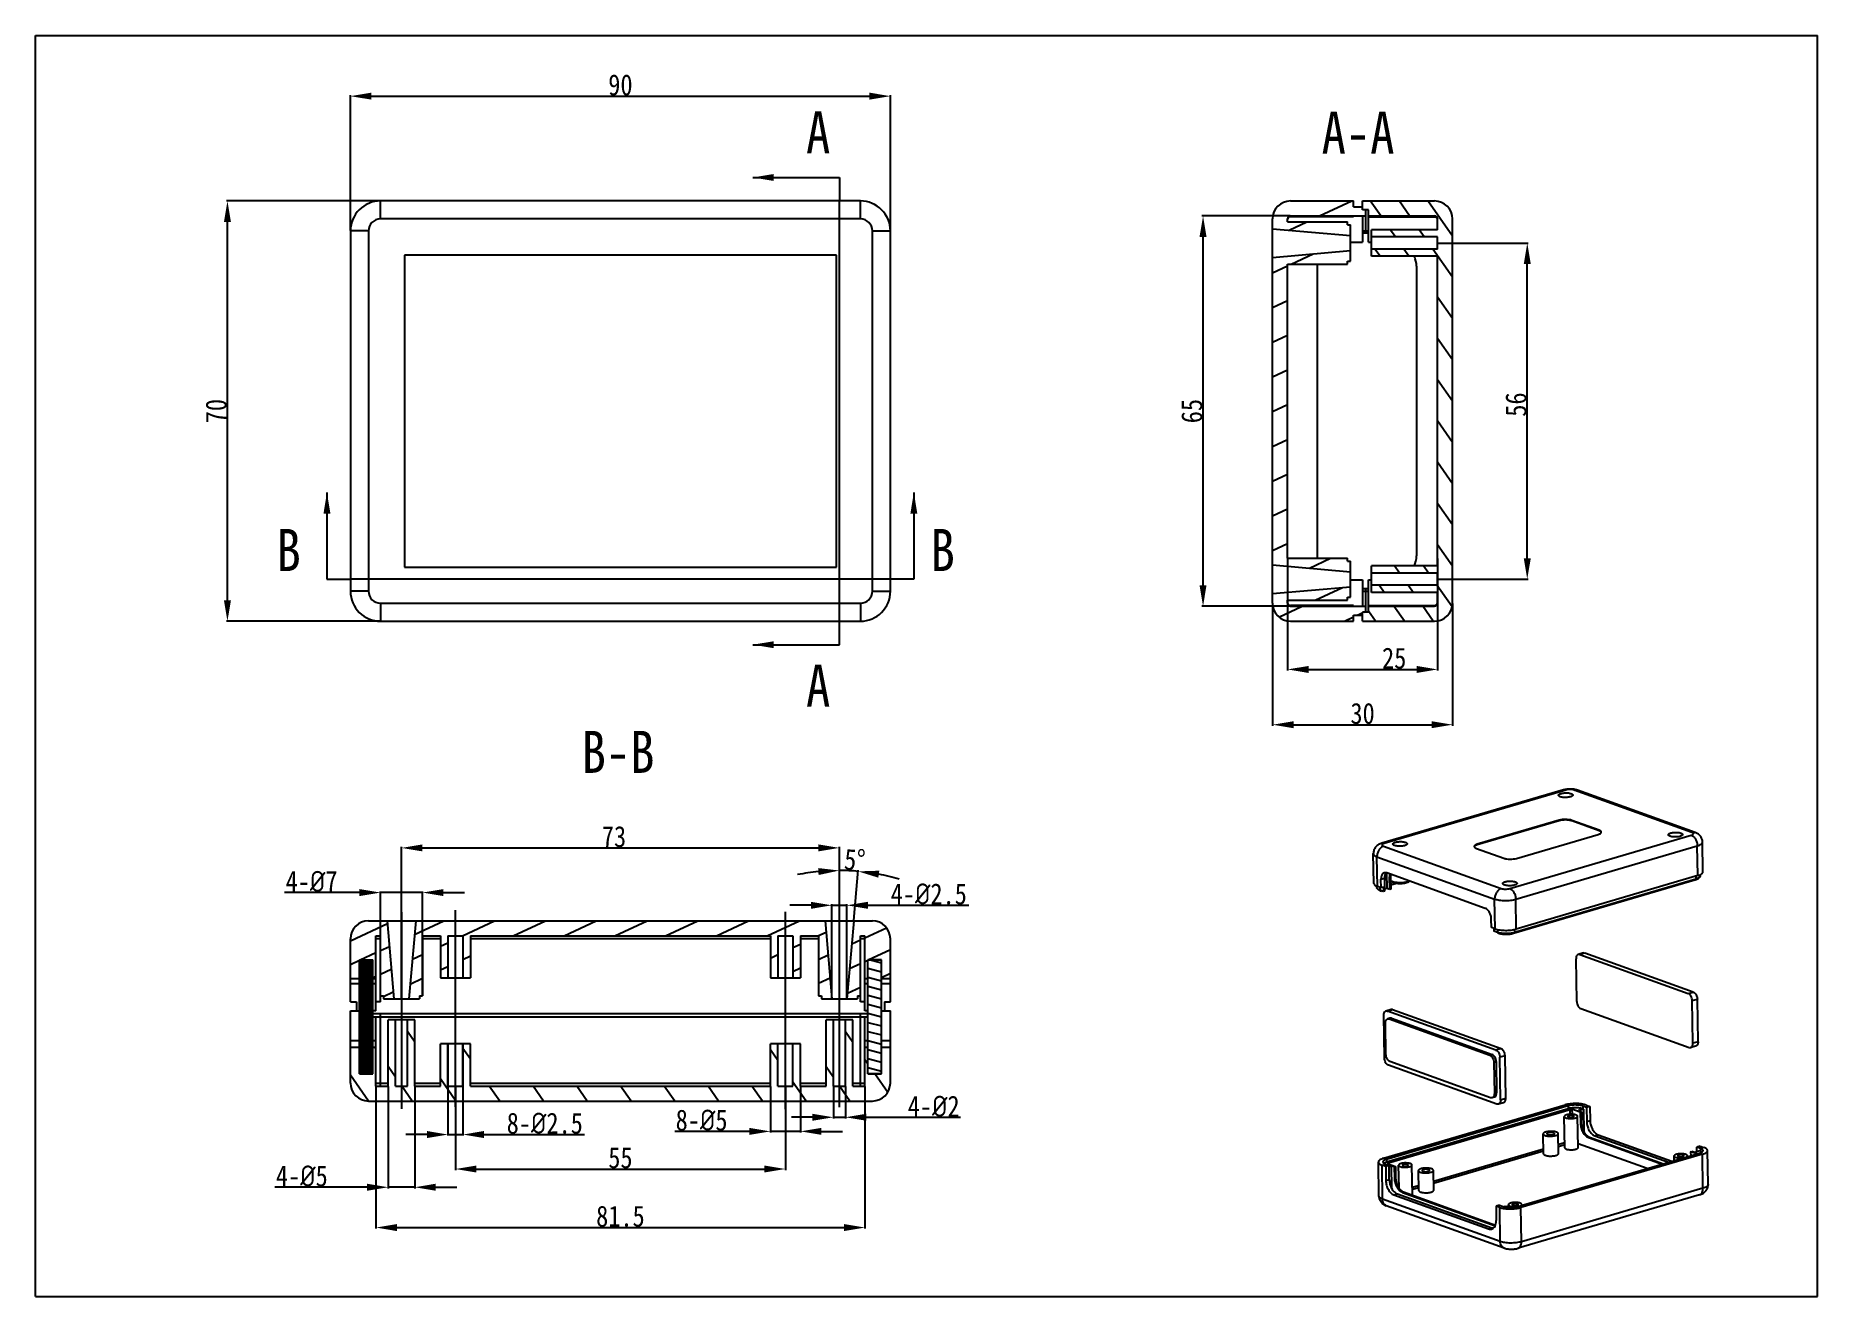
# Model space of a CAD drawing. Header units: millimetres. Extents: x 0 to 297, y 0 to 210.
import ezdxf

# ---------------------------------------------------------------- set-up
doc = ezdxf.new("R2010")
doc.units = ezdxf.units.MM
doc.header["$LTSCALE"] = 16.335
doc.header["$PDMODE"] = 3
doc.header["$PDSIZE"] = 8
doc.linetypes.add('CENTER', pattern=[50.8, 31.75, -6.35, 6.35, -6.35])
doc.layers.get('0').update_dxf_attribs({"linetype": 'CONTINUOUS'})
doc.layers.get('Defpoints').update_dxf_attribs({"linetype": 'CONTINUOUS'})
doc.layers.add('中心线', color=6, linetype='CENTER')
doc.styles.get("Standard").update_dxf_attribs({"font": 'simfang.ttf', "width": 0.85})
doc.dimstyles.get("Standard").update_dxf_attribs({"dimtxt": 3.5, "dimasz": 3.5, "dimexe": 0.18, "dimexo": 0.0625, "dimgap": 0.09, "dimtad": 1, "dimdsep": 46, "dimtxsty": 'Standard', "dimcen": 0, "dimadec": 0, "dimazin": 0, "dimtp": 0.01, "dimtm": 0.01, "dimtfac": 1, "dimtmove": 0, "dimatfit": 3, "dimfxl": 1, "dimtolj": 1, "dimarcsym": 0})

msp = doc.modelspace()

# ---------------------------------------------------------------- texts
at = {"char_height": 7, "attachment_point": 1}
for s, insert, width in [('A', (128.418, 197.407), 8.12421), ('A-A', (214.364, 197.356), 38.5524), ('B', (40.158, 127.821), 5.0351), ('B', (149.183, 127.821), 5.0351), ('A', (128.418, 105.239), 8.12421), ('B-B', (91.013, 94.2), 39.60803)]:
    msp.add_mtext(s, dxfattribs=dict(at, insert=insert, width=width))

# ---------------------------------------------------------------- blocks, each defined once
blk = doc.blocks.new('*D0')
at = {"color": 0, "lineweight": -2}
for p, q in [((52.48, 177.52), (52.48, 200.1)), ((55.98, 199.92), (138.98, 199.92)), ((142.48, 177.52), (142.48, 200.1))]:
    blk.add_line(p, q, dxfattribs=at)
at = {"color": 0}
for points in [[(55.98, 200.51), (55.98, 199.34), (52.48, 199.92)], [(138.98, 200.51), (138.98, 199.34), (142.48, 199.92)]]:
    blk.add_solid(points, dxfattribs=at)
at = {"layer": 'Defpoints', "color": 0}
for p in [(142.48, 199.92), (52.48, 177.46), (142.48, 177.46)]:
    blk.add_point(p, dxfattribs=at)
at = {"color": 0, "insert": (97.48, 201.78), "char_height": 3.5, "attachment_point": 5}
blk.add_mtext('\\A1;90', dxfattribs=at)
blk = doc.blocks.new('*D1')
at = {"color": 0, "lineweight": -2}
for p, q in [((57.41, 182.46), (31.79, 182.46)), ((31.97, 115.96), (31.97, 178.96)), ((57.41, 112.46), (31.79, 112.46))]:
    blk.add_line(p, q, dxfattribs=at)
at = {"color": 0}
for points in [[(31.39, 178.96), (32.56, 178.96), (31.97, 182.46)], [(31.39, 115.96), (32.56, 115.96), (31.97, 112.46)]]:
    blk.add_solid(points, dxfattribs=at)
at = {"layer": 'Defpoints', "color": 0}
for p in [(31.97, 182.46), (57.48, 182.46), (57.48, 112.46)]:
    blk.add_point(p, dxfattribs=at)
at = {"color": 0, "insert": (30.11, 147.46), "char_height": 3.5, "attachment_point": 5, "rotation": 90}
blk.add_mtext('\\A1;70', dxfattribs=at)
blk = doc.blocks.new('*D2')
at = {"color": 0, "lineweight": -2}
for p, q in [((206.19, 115.4), (206.19, 95.04)), ((236.19, 115.4), (236.19, 95.04)), ((209.69, 95.22), (232.69, 95.22))]:
    blk.add_line(p, q, dxfattribs=at)
at = {"color": 0}
for points in [[(209.69, 95.8), (209.69, 94.64), (206.19, 95.22)], [(232.69, 95.8), (232.69, 94.64), (236.19, 95.22)]]:
    blk.add_solid(points, dxfattribs=at)
at = {"layer": 'Defpoints', "color": 0}
for p in [(206.19, 115.46), (236.19, 115.46), (236.19, 95.22)]:
    blk.add_point(p, dxfattribs=at)
at = {"color": 0, "insert": (221.19, 97.08), "char_height": 3.5, "attachment_point": 5}
blk.add_mtext('\\A1;30', dxfattribs=at)
blk = doc.blocks.new('*D3')
at = {"color": 0, "lineweight": -2}
for p, q in [((56.73, 34.97), (56.73, 11.28)), ((138.23, 34.97), (138.23, 11.28)), ((60.23, 11.46), (134.73, 11.46))]:
    blk.add_line(p, q, dxfattribs=at)
at = {"color": 0}
for points in [[(60.23, 12.04), (60.23, 10.87), (56.73, 11.46)], [(134.73, 12.04), (134.73, 10.87), (138.23, 11.46)]]:
    blk.add_solid(points, dxfattribs=at)
at = {"layer": 'Defpoints', "color": 0}
for p in [(56.73, 35.04), (138.23, 35.04), (138.23, 11.46)]:
    blk.add_point(p, dxfattribs=at)
at = {"color": 0, "insert": (97.48, 13.33), "char_height": 3.5, "attachment_point": 5}
blk.add_mtext('\\A1;81.5', dxfattribs=at)
blk = doc.blocks.new('*D4')
at = {"color": 0, "lineweight": -2}
for p, q in [((209.12, 179.96), (194.42, 179.96)), ((194.6, 118.46), (194.6, 176.46)), ((209.12, 114.96), (194.42, 114.96))]:
    blk.add_line(p, q, dxfattribs=at)
at = {"color": 0}
for points in [[(194.01, 176.46), (195.18, 176.46), (194.6, 179.96)], [(194.01, 118.46), (195.18, 118.46), (194.6, 114.96)]]:
    blk.add_solid(points, dxfattribs=at)
at = {"layer": 'Defpoints', "color": 0}
for p in [(194.6, 179.96), (209.19, 179.96), (209.19, 114.96)]:
    blk.add_point(p, dxfattribs=at)
at = {"color": 0, "insert": (192.74, 147.46), "char_height": 3.5, "attachment_point": 5, "rotation": 90}
blk.add_mtext('\\A1;65', dxfattribs=at)
blk = doc.blocks.new('*D5')
at = {"color": 0, "lineweight": -2}
for p, q in [((69.98, 34.97), (69.98, 21.03)), ((124.98, 34.97), (124.98, 21.03)), ((73.48, 21.21), (121.48, 21.21))]:
    blk.add_line(p, q, dxfattribs=at)
at = {"color": 0}
for points in [[(73.48, 21.79), (73.48, 20.63), (69.98, 21.21)], [(121.48, 21.79), (121.48, 20.63), (124.98, 21.21)]]:
    blk.add_solid(points, dxfattribs=at)
at = {"layer": 'Defpoints', "color": 0}
for p in [(69.98, 35.04), (124.98, 35.04), (124.98, 21.21)]:
    blk.add_point(p, dxfattribs=at)
at = {"color": 0, "insert": (97.48, 23.07), "char_height": 3.5, "attachment_point": 5}
blk.add_mtext('\\A1;55', dxfattribs=at)
blk = doc.blocks.new('*D6')
at = {"color": 0, "lineweight": -2}
for p, q in [((68.73, 41.97), (68.73, 26.77)), ((71.23, 41.97), (71.23, 26.77)), ((65.23, 26.95), (61.73, 26.95)), ((68.73, 26.95), (71.23, 26.95)), ((74.73, 26.95), (91.5, 26.95))]:
    blk.add_line(p, q, dxfattribs=at)
at = {"color": 0}
for points in [[(65.23, 27.54), (65.23, 26.37), (68.73, 26.95)], [(74.73, 27.54), (74.73, 26.37), (71.23, 26.95)]]:
    blk.add_solid(points, dxfattribs=at)
at = {"layer": 'Defpoints', "color": 0}
for p in [(68.73, 42.04), (71.23, 42.04), (71.23, 26.95)]:
    blk.add_point(p, dxfattribs=at)
at = {"color": 0, "insert": (84.87, 28.82), "char_height": 3.5, "attachment_point": 5}
blk.add_mtext('\\A1;8-{\\fISOCPEUR|b0|i0|c0|p34;%%C}2.5', dxfattribs=at)
blk = doc.blocks.new('*D7')
at = {"color": 0, "lineweight": -2}
for p, q in [((122.48, 34.97), (122.48, 27.3)), ((127.48, 34.97), (127.48, 27.3)), ((118.98, 27.48), (106.55, 27.48)), ((127.48, 27.48), (122.48, 27.48)), ((130.98, 27.48), (134.48, 27.48))]:
    blk.add_line(p, q, dxfattribs=at)
at = {"color": 0}
for points in [[(118.98, 28.06), (118.98, 26.9), (122.48, 27.48)], [(130.98, 28.06), (130.98, 26.9), (127.48, 27.48)]]:
    blk.add_solid(points, dxfattribs=at)
at = {"layer": 'Defpoints', "color": 0}
for p in [(122.48, 35.04), (127.48, 35.04), (127.48, 27.48)]:
    blk.add_point(p, dxfattribs=at)
at = {"color": 0, "insert": (111.01, 29.34), "char_height": 3.5, "attachment_point": 5}
blk.add_mtext('\\A1;8-{\\fISOCPEUR|b0|i0|c0|p34;%%C}5', dxfattribs=at)
blk = doc.blocks.new('*D8')
at = {"color": 0, "lineweight": -2}
for p, q in [((60.98, 49.6), (60.98, 74.88)), ((64.48, 74.7), (130.48, 74.7)), ((133.98, 49.6), (133.98, 74.88))]:
    blk.add_line(p, q, dxfattribs=at)
at = {"color": 0}
for points in [[(64.48, 75.28), (64.48, 74.12), (60.98, 74.7)], [(130.48, 75.28), (130.48, 74.12), (133.98, 74.7)]]:
    blk.add_solid(points, dxfattribs=at)
at = {"layer": 'Defpoints', "color": 0}
for p in [(133.98, 74.7), (60.98, 49.54), (133.98, 49.54)]:
    blk.add_point(p, dxfattribs=at)
at = {"color": 0, "insert": (96.41, 76.56), "char_height": 3.5, "attachment_point": 5}
blk.add_mtext('\\A1;73', dxfattribs=at)
blk = doc.blocks.new('*D9')
at = {"color": 0, "lineweight": -2}
for p, q in [((53.98, 67.26), (41.5, 67.26)), ((57.48, 50.1), (57.48, 67.44)), ((64.48, 67.26), (57.48, 67.26)), ((64.48, 50.1), (64.48, 67.44)), ((67.98, 67.26), (71.48, 67.26))]:
    blk.add_line(p, q, dxfattribs=at)
at = {"color": 0}
for points in [[(53.98, 67.84), (53.98, 66.67), (57.48, 67.26)], [(67.98, 67.84), (67.98, 66.67), (64.48, 67.26)]]:
    blk.add_solid(points, dxfattribs=at)
at = {"layer": 'Defpoints', "color": 0}
for p in [(64.48, 67.26), (57.48, 50.04), (64.48, 50.04)]:
    blk.add_point(p, dxfattribs=at)
at = {"color": 0, "insert": (45.99, 69.12), "char_height": 3.5, "attachment_point": 5}
blk.add_mtext('\\A1;4-{\\fISOCPEUR|b0|i0|c0|p34;%%C}7', dxfattribs=at)
blk = doc.blocks.new('*D10')
at = {"color": 0, "lineweight": -2}
for p, q in [((129.23, 65.14), (125.73, 65.14)), ((132.73, 49.6), (132.73, 65.32)), ((132.73, 65.14), (135.23, 65.14)), ((135.23, 49.6), (135.23, 65.32)), ((138.73, 65.14), (155.54, 65.14))]:
    blk.add_line(p, q, dxfattribs=at)
at = {"color": 0}
for points in [[(129.23, 65.72), (129.23, 64.55), (132.73, 65.14)], [(138.73, 65.72), (138.73, 64.55), (135.23, 65.14)]]:
    blk.add_solid(points, dxfattribs=at)
at = {"layer": 'Defpoints', "color": 0}
for p in [(135.23, 65.14), (132.73, 49.54), (135.23, 49.54)]:
    blk.add_point(p, dxfattribs=at)
at = {"color": 0, "insert": (148.88, 67.01), "char_height": 3.5, "attachment_point": 5}
blk.add_mtext('\\A1;4-{\\fISOCPEUR|b0|i0|c0|p34;%%C}2.5', dxfattribs=at)
blk = doc.blocks.new('*D11')
at = {"color": 0, "lineweight": -2}
for p, q in [((233.75, 175.46), (248.82, 175.46)), ((248.64, 122.96), (248.64, 171.96)), ((233.75, 119.46), (248.82, 119.46))]:
    blk.add_line(p, q, dxfattribs=at)
at = {"color": 0}
for points in [[(248.06, 171.96), (249.23, 171.96), (248.64, 175.46)], [(248.06, 122.96), (249.23, 122.96), (248.64, 119.46)]]:
    blk.add_solid(points, dxfattribs=at)
at = {"layer": 'Defpoints', "color": 0}
for p in [(233.69, 175.46), (248.64, 175.46), (233.69, 119.46)]:
    blk.add_point(p, dxfattribs=at)
at = {"color": 0, "insert": (246.78, 148.55), "char_height": 3.5, "attachment_point": 5, "rotation": 90}
blk.add_mtext('\\A1;56', dxfattribs=at)
blk = doc.blocks.new('*D12')
at = {"color": 0, "lineweight": -2}
for p, q in [((133.98, 63.66), (133.98, 71.11)), ((136.37, 62.6), (137.1, 70.97))]:
    blk.add_line(p, q, dxfattribs=at)
for start, end in [(95.6225, 101.2451), (85, 90), (73.7549, 79.3775)]:
    blk.add_arc((133.98, 35.25), 35.68, start, end, dxfattribs=at)
at = {"color": 0}
for points in [[(130.45, 71.34), (130.51, 70.18), (133.98, 70.93)], [(140.47, 69.74), (140.63, 70.9), (137.09, 70.79)]]:
    blk.add_solid(points, dxfattribs=at)
at = {"layer": 'Defpoints', "color": 0}
for p in [(135.01, 70.92), (133.98, 63.6), (136.36, 62.54), (135.23, 49.54), (133.98, 31.53)]:
    blk.add_point(p, dxfattribs=at)
at = {"color": 0, "insert": (136.55, 72.7), "char_height": 3.5, "attachment_point": 5, "rotation": 356.0726}
blk.add_mtext('\\A1;5°', dxfattribs=at)
blk = doc.blocks.new('*D13')
at = {"color": 0, "lineweight": -2}
for p, q in [((58.76, 34.97), (58.76, 17.99)), ((63.2, 34.97), (63.2, 17.99)), ((55.26, 18.17), (39.89, 18.17)), ((63.2, 18.17), (58.76, 18.17)), ((66.7, 18.17), (70.2, 18.17))]:
    blk.add_line(p, q, dxfattribs=at)
at = {"color": 0}
for points in [[(55.26, 18.76), (55.26, 17.59), (58.76, 18.17)], [(66.7, 18.76), (66.7, 17.59), (63.2, 18.17)]]:
    blk.add_solid(points, dxfattribs=at)
at = {"layer": 'Defpoints', "color": 0}
for p in [(58.76, 35.04), (63.2, 35.04), (63.2, 18.17)]:
    blk.add_point(p, dxfattribs=at)
at = {"color": 0, "insert": (44.37, 20.03), "char_height": 3.5, "attachment_point": 5}
blk.add_mtext('\\A1;4-{\\fISOCPEUR|b0|i0|c0|p34;%%C}5', dxfattribs=at)
blk = doc.blocks.new('*D14')
at = {"color": 0, "lineweight": -2}
for p, q in [((132.98, 34.97), (132.98, 29.65)), ((134.98, 34.97), (134.98, 29.65)), ((129.48, 29.83), (125.98, 29.83)), ((132.98, 29.83), (134.98, 29.83)), ((138.48, 29.83), (154.18, 29.83))]:
    blk.add_line(p, q, dxfattribs=at)
at = {"color": 0}
for points in [[(129.48, 30.41), (129.48, 29.25), (132.98, 29.83)], [(138.48, 30.41), (138.48, 29.25), (134.98, 29.83)]]:
    blk.add_solid(points, dxfattribs=at)
at = {"layer": 'Defpoints', "color": 0}
for p in [(132.98, 35.04), (134.98, 35.04), (134.98, 29.83)]:
    blk.add_point(p, dxfattribs=at)
at = {"color": 0, "insert": (149.7, 31.67), "char_height": 3.5, "attachment_point": 5}
blk.add_mtext('\\A1;4-{\\fISOCPEUR|b0|i0|c0|p34;%%C}2', dxfattribs=at)
blk = doc.blocks.new('*D15')
at = {"color": 0, "lineweight": -2}
for p, q in [((208.69, 122.9), (208.69, 104.25)), ((233.69, 122.9), (233.69, 104.25)), ((212.19, 104.43), (230.19, 104.43))]:
    blk.add_line(p, q, dxfattribs=at)
at = {"color": 0}
for points in [[(212.19, 105.01), (212.19, 103.84), (208.69, 104.43)], [(230.19, 105.01), (230.19, 103.84), (233.69, 104.43)]]:
    blk.add_solid(points, dxfattribs=at)
at = {"layer": 'Defpoints', "color": 0}
for p in [(208.69, 122.96), (233.69, 122.96), (233.69, 104.43)]:
    blk.add_point(p, dxfattribs=at)
at = {"color": 0, "insert": (226.46, 106.29), "char_height": 3.5, "attachment_point": 5}
blk.add_mtext('\\A1;25', dxfattribs=at)

# ---------------------------------------------------------------- dimensions: what is measured, and where the dimension line sits
for base, p1, p2, picture, middle in [((142.476, 199.922), (52.476, 177.462), (142.476, 177.462), '*D0', (97.476, 201.782)), ((124.976, 21.209), (69.976, 35.037), (124.976, 35.037), '*D5', (97.476, 23.069))]:
    dim = msp.add_linear_dim(base=base, p1=p1, p2=p2, dimstyle='Standard')
    dim.commit()
    dim.dimension.update_dxf_attribs({"geometry": picture, "text_midpoint": middle})
for base, p1, p2, picture, middle in [((31.973, 182.462), (57.476, 112.462), (57.476, 182.462), '*D1', (31.973, 147.462)), ((248.644, 175.462), (233.685, 119.462), (233.685, 175.462), '*D11', (248.644, 148.553))]:
    dim = msp.add_linear_dim(base=base, p1=p1, p2=p2, angle=90, dimstyle='Standard')
    dim.commit()
    dim.dimension.update_dxf_attribs({"geometry": picture, "text_midpoint": middle, "dimtype": 160})
dim = msp.add_linear_dim(base=(194.595, 179.962), p1=(209.185, 114.962), p2=(209.185, 179.962), angle=90, dimstyle='Standard')
dim.commit()
dim.dimension.update_dxf_attribs({"geometry": '*D4', "text_midpoint": (192.735, 147.462)})
for base, p1, p2, picture, middle in [((233.685, 104.428), (208.685, 122.962), (233.685, 122.962), '*D15', (226.461, 104.428)), ((236.185, 95.218), (206.185, 115.462), (236.185, 115.462), '*D2', (221.185, 95.218)), ((133.976, 74.7), (60.976, 49.537), (133.976, 49.537), '*D8', (96.412, 74.7)), ((138.226, 11.456), (56.726, 35.037), (138.226, 35.037), '*D3', (97.476, 11.456))]:
    dim = msp.add_linear_dim(base=base, p1=p1, p2=p2, dimstyle='Standard')
    dim.commit()
    dim.dimension.update_dxf_attribs({"geometry": picture, "text_midpoint": middle, "dimtype": 160})
dim = msp.add_angular_dim_2l(base=(135.014, 70.915), line1=((136.364, 62.537), (135.226, 49.537)), line2=((133.976, 31.531), (133.976, 63.6)), dimstyle='Standard')
dim.commit()
dim.dimension.update_dxf_attribs({"geometry": '*D12', "text_midpoint": (136.42, 70.847), "dimtype": 162})
for base, p1, p2, text, picture, middle in [((64.476, 67.256), (57.476, 50.037), (64.476, 50.037), '4-{\\fISOCPEUR|b0|i0|c0|p34;%%C}<>', '*D9', (45.988, 67.256)), ((135.226, 65.137), (132.726, 49.537), (135.226, 49.537), '4-{\\fISOCPEUR|b0|i0|c0|p34;%%C}<>', '*D10', (148.883, 65.137)), ((71.226, 26.952), (68.726, 42.037), (71.226, 42.037), '8-{\\fISOCPEUR|b0|i0|c0|p34;%%C}<>', '*D6', (84.866, 26.952)), ((63.196, 18.172), (58.757, 35.037), (63.196, 35.037), '4-{\\fISOCPEUR|b0|i0|c0|p34;%%C}5', '*D13', (44.368, 18.172)), ((127.476, 27.481), (122.476, 35.037), (127.476, 35.037), '8-{\\fISOCPEUR|b0|i0|c0|p34;%%C}<>', '*D7', (111.013, 27.481)), ((134.976, 29.831), (132.976, 35.037), (134.976, 35.037), '4-{\\fISOCPEUR|b0|i0|c0|p34;%%C}<>', '*D14', (149.698, 29.831))]:
    dim = msp.add_linear_dim(base=base, p1=p1, p2=p2, text=text, dimstyle='Standard')
    dim.commit()
    dim.dimension.update_dxf_attribs({"geometry": picture, "text_midpoint": middle, "dimtype": 160})

# ---------------------------------------------------------------- hatches: boundary and pattern name
at = {"linetype": 'Continuous'}
h = msp.add_hatch(dxfattribs=at)
h.set_pattern_fill('DEFAULT__1', color=2, scale=5.243323, angle=205, style=0, pattern_type=0)
h.set_pattern_definition([(205, (-70.77, -120.623), (2.215924, -4.752065), [])])
edge = h.paths.add_edge_path()
edge.add_line((206.185, 115.462), (206.185, 117.074))
edge.add_line((206.185, 117.074), (219.185, 118.212))
edge.add_line((219.185, 116.462), (219.185, 118.212))
edge.add_line((218.685, 116.462), (219.185, 116.462))
edge.add_line((218.685, 115.962), (218.685, 116.462))
edge.add_line((208.685, 115.962), (218.685, 115.962))
edge.add_line((208.685, 115.462), (208.685, 115.962))
edge.add_spline(control_points=[(208.685, 115.462), (208.685, 115.169), (208.892, 114.962), (209.185, 114.962)], knot_values=[0, 0, 0, 0, 1, 1, 1, 1], weights=[1, 0.8047379, 0.8047379, 1], degree=3, periodic=0)
edge.add_line((209.185, 114.962), (221.685, 114.962))
edge.add_line((221.685, 114.962), (221.685, 113.962))
edge.add_line((221.185, 113.962), (221.685, 113.962))
edge.add_line((221.185, 113.462), (221.185, 113.962))
edge.add_line((219.685, 113.462), (221.185, 113.462))
edge.add_line((219.685, 112.462), (219.685, 113.462))
edge.add_line((209.185, 112.462), (219.685, 112.462))
edge.add_spline(control_points=[(206.185, 115.462), (206.185, 113.704), (207.428, 112.462), (209.185, 112.462)], knot_values=[0, 0, 0, 0, 1, 1, 1, 1], weights=[1, 0.8047379, 0.8047379, 1], degree=3, periodic=0)
edge = h.paths.add_edge_path()
edge.add_line((206.185, 121.849), (206.185, 173.074))
edge.add_line((206.185, 173.074), (219.185, 174.212))
edge.add_line((219.185, 172.462), (219.185, 174.212))
edge.add_line((218.685, 172.462), (219.185, 172.462))
edge.add_line((218.685, 171.962), (218.685, 172.462))
edge.add_line((208.685, 171.962), (218.685, 171.962))
edge.add_line((208.685, 122.962), (208.685, 171.962))
edge.add_line((208.685, 122.962), (218.685, 122.962))
edge.add_line((218.685, 122.462), (218.685, 122.962))
edge.add_line((218.685, 122.462), (219.185, 122.462))
edge.add_line((219.185, 120.712), (219.185, 122.462))
edge.add_line((206.185, 121.849), (219.185, 120.712))
edge = h.paths.add_edge_path()
edge.add_line((206.185, 177.849), (206.185, 179.462))
edge.add_spline(control_points=[(206.185, 179.462), (206.185, 181.219), (207.428, 182.462), (209.185, 182.462)], knot_values=[0, 0, 0, 0, 1, 1, 1, 1], weights=[1, 0.8047379, 0.8047379, 1], degree=3, periodic=0)
edge.add_line((209.185, 182.462), (219.685, 182.462))
edge.add_line((219.685, 181.462), (219.685, 182.462))
edge.add_line((219.685, 181.462), (221.185, 181.462))
edge.add_line((221.185, 180.962), (221.185, 181.462))
edge.add_line((221.185, 180.962), (221.685, 180.962))
edge.add_line((221.685, 180.962), (221.685, 179.962))
edge.add_line((209.185, 179.962), (221.685, 179.962))
edge.add_spline(control_points=[(208.685, 179.462), (208.685, 179.755), (208.892, 179.962), (209.185, 179.962)], knot_values=[0, 0, 0, 0, 1, 1, 1, 1], weights=[1, 0.8047379, 0.8047379, 1], degree=3, periodic=0)
edge.add_line((208.685, 178.962), (208.685, 179.462))
edge.add_line((208.685, 178.962), (218.685, 178.962))
edge.add_line((218.685, 178.462), (218.685, 178.962))
edge.add_line((218.685, 178.462), (219.185, 178.462))
edge.add_line((219.185, 176.712), (219.185, 178.462))
edge.add_line((206.185, 177.849), (219.185, 176.712))
h = msp.add_hatch(dxfattribs=at)
h.set_pattern_fill('DEFAULT__2', color=2, scale=3.943272, angle=125, style=0, pattern_type=0)
h.set_pattern_definition([(125, (-70.77, -120.623), (-3.23014, -2.261768), [])])
edge = h.paths.add_edge_path()
edge.add_line((236.185, 115.462), (236.185, 179.462))
edge.add_spline(control_points=[(236.185, 115.462), (236.185, 113.704), (234.942, 112.462), (233.185, 112.462)], knot_values=[0, 0, 0, 0, 1, 1, 1, 1], weights=[1, 0.8047379, 0.8047379, 1], degree=3, periodic=0)
edge.add_line((221.185, 112.462), (233.185, 112.462))
edge.add_line((221.185, 112.462), (221.185, 113.962))
edge.add_line((222.185, 113.962), (221.185, 113.962))
edge.add_line((222.185, 113.962), (222.185, 114.962))
edge.add_line((222.185, 114.962), (233.185, 114.962))
edge.add_spline(control_points=[(233.685, 115.462), (233.685, 115.169), (233.478, 114.962), (233.185, 114.962)], knot_values=[0, 0, 0, 0, 1, 1, 1, 1], weights=[1, 0.8047379, 0.8047379, 1], degree=3, periodic=0)
edge.add_line((233.685, 115.462), (233.685, 117.242))
edge.add_line((233.685, 117.242), (222.685, 117.242))
edge.add_line((222.685, 117.242), (222.685, 118.462))
edge.add_line((233.685, 118.462), (222.685, 118.462))
edge.add_line((233.685, 118.462), (233.685, 120.462))
edge.add_line((233.685, 120.462), (222.685, 120.462))
edge.add_line((222.685, 120.462), (222.685, 121.681))
edge.add_line((233.685, 121.681), (222.685, 121.681))
edge.add_line((233.685, 121.681), (233.685, 173.242))
edge.add_line((233.685, 173.242), (222.685, 173.242))
edge.add_line((222.685, 173.242), (222.685, 174.462))
edge.add_line((233.685, 174.462), (222.685, 174.462))
edge.add_line((233.685, 174.462), (233.685, 176.462))
edge.add_line((233.685, 176.462), (222.685, 176.462))
edge.add_line((222.685, 176.462), (222.685, 177.681))
edge.add_line((233.685, 177.681), (222.685, 177.681))
edge.add_line((233.685, 177.681), (233.685, 179.462))
edge.add_spline(control_points=[(233.685, 179.462), (233.685, 179.755), (233.478, 179.962), (233.185, 179.962)], knot_values=[0, 0, 0, 0, 1, 1, 1, 1], weights=[1, 0.8047379, 0.8047379, 1], degree=3, periodic=0)
edge.add_line((222.185, 179.962), (233.185, 179.962))
edge.add_line((222.185, 179.962), (222.185, 180.962))
edge.add_line((222.185, 180.962), (221.185, 180.962))
edge.add_line((221.185, 180.962), (221.185, 182.462))
edge.add_line((221.185, 182.462), (233.185, 182.462))
edge.add_spline(control_points=[(236.185, 179.462), (236.185, 181.219), (234.942, 182.462), (233.185, 182.462)], knot_values=[0, 0, 0, 0, 1, 1, 1, 1], weights=[1, 0.8047379, 0.8047379, 1], degree=3, periodic=0)
h = msp.add_hatch(dxfattribs=at)
h.set_pattern_fill('DEFAULT__4', color=2, scale=3.577658, angle=205, style=0, pattern_type=0)
h.set_pattern_definition([(205, (-70.77, -120.623), (1.511984, -3.24246), [])])
edge = h.paths.add_edge_path()
edge.add_line((55.476, 62.537), (58.589, 62.537))
edge.add_line((58.589, 62.537), (59.726, 49.537))
edge.add_line((57.976, 49.537), (59.726, 49.537))
edge.add_line((57.976, 50.037), (57.976, 49.537))
edge.add_line((57.476, 50.037), (57.976, 50.037))
edge.add_line((57.476, 60.037), (57.476, 50.037))
edge.add_line((56.726, 60.037), (57.476, 60.037))
edge.add_line((56.726, 60.037), (56.726, 52.921))
edge.add_line((56.226, 52.921), (56.726, 52.921))
edge.add_line((56.226, 56.037), (56.226, 52.921))
edge.add_line((53.976, 56.037), (56.226, 56.037))
edge.add_line((53.976, 56.037), (53.976, 52.921))
edge.add_line((52.476, 52.921), (53.976, 52.921))
edge.add_line((52.476, 59.537), (52.476, 52.921))
edge.add_spline(control_points=[(55.476, 62.537), (53.719, 62.537), (52.476, 61.295), (52.476, 59.537)], knot_values=[0, 0, 0, 0, 1, 1, 1, 1], weights=[1, 0.8047379, 0.8047379, 1], degree=3, periodic=0)
edge = h.paths.add_edge_path()
edge.add_line((63.364, 62.537), (131.589, 62.537))
edge.add_line((131.589, 62.537), (132.726, 49.537))
edge.add_line((130.976, 49.537), (132.726, 49.537))
edge.add_line((130.976, 50.037), (130.976, 49.537))
edge.add_line((130.476, 50.037), (130.976, 50.037))
edge.add_line((130.476, 60.037), (130.476, 50.037))
edge.add_line((127.476, 60.037), (130.476, 60.037))
edge.add_line((127.476, 60.037), (127.476, 53.037))
edge.add_line((126.226, 53.037), (127.476, 53.037))
edge.add_line((126.226, 60.037), (126.226, 53.037))
edge.add_line((123.726, 60.037), (126.226, 60.037))
edge.add_line((123.726, 60.037), (123.726, 53.037))
edge.add_line((122.476, 53.037), (123.726, 53.037))
edge.add_line((122.476, 60.037), (122.476, 53.037))
edge.add_line((72.476, 60.037), (122.476, 60.037))
edge.add_line((72.476, 60.037), (72.476, 53.037))
edge.add_line((71.226, 53.037), (72.476, 53.037))
edge.add_line((71.226, 60.037), (71.226, 53.037))
edge.add_line((68.726, 60.037), (71.226, 60.037))
edge.add_line((68.726, 60.037), (68.726, 53.037))
edge.add_line((67.476, 53.037), (68.726, 53.037))
edge.add_line((67.476, 60.037), (67.476, 53.037))
edge.add_line((64.476, 60.037), (67.476, 60.037))
edge.add_line((64.476, 60.037), (64.476, 50.037))
edge.add_line((63.976, 50.037), (64.476, 50.037))
edge.add_line((63.976, 50.037), (63.976, 49.537))
edge.add_line((62.226, 49.537), (63.976, 49.537))
edge.add_line((63.364, 62.537), (62.226, 49.537))
edge = h.paths.add_edge_path()
edge.add_line((136.364, 62.537), (139.476, 62.537))
edge.add_spline(control_points=[(139.476, 62.537), (141.234, 62.537), (142.476, 61.295), (142.476, 59.537)], knot_values=[0, 0, 0, 0, 1, 1, 1, 1], weights=[1, 0.8047379, 0.8047379, 1], degree=3, periodic=0)
edge.add_line((142.476, 59.537), (142.476, 52.921))
edge.add_line((140.976, 52.921), (142.476, 52.921))
edge.add_line((140.976, 56.037), (140.976, 52.921))
edge.add_line((140.976, 56.037), (138.726, 56.037))
edge.add_line((138.726, 56.037), (138.726, 52.921))
edge.add_line((138.226, 52.921), (138.726, 52.921))
edge.add_line((138.226, 60.037), (138.226, 52.921))
edge.add_line((137.476, 60.037), (138.226, 60.037))
edge.add_line((137.476, 60.037), (137.476, 50.037))
edge.add_line((136.976, 50.037), (137.476, 50.037))
edge.add_line((136.976, 50.037), (136.976, 49.537))
edge.add_line((135.226, 49.537), (136.976, 49.537))
edge.add_line((136.364, 62.537), (135.226, 49.537))
h = msp.add_hatch(dxfattribs=at)
h.set_pattern_fill('DEFAULT__3', color=2, scale=0.299344, angle=85, style=0, pattern_type=0)
h.set_pattern_definition([(85, (-70.77, -120.62316), (-0.29820528, 0.0260896), [])])
edge = h.paths.add_edge_path()
edge.add_line((56.226, 37.071), (56.226, 56.003))
edge.add_line((53.976, 37.071), (56.226, 37.071))
edge.add_line((53.976, 37.071), (53.976, 56.003))
edge.add_line((56.226, 56.003), (53.976, 56.003))
h = msp.add_hatch(dxfattribs=at)
h.set_pattern_fill('XSEC0001', color=2, scale=1.451486, angle=165, style=0, pattern_type=0)
h.set_pattern_definition([(165, (-70.77, -120.6232), (-0.375672, -1.402028), [])])
edge = h.paths.add_edge_path()
edge.add_line((138.726, 37.071), (138.726, 56.003))
edge.add_line((140.976, 56.003), (138.726, 56.003))
edge.add_line((140.976, 37.071), (140.976, 56.003))
edge.add_line((138.726, 37.071), (140.976, 37.071))
h = msp.add_hatch(dxfattribs=at)
h.set_pattern_fill('DEFAULT__5', color=2, scale=5.976745, angle=125, style=0, pattern_type=0)
h.set_pattern_definition([(125, (-70.77, -120.623), (-4.89586, -3.42812), [])])
edge = h.paths.add_edge_path()
edge.add_line((55.476, 32.537), (139.476, 32.537))
edge.add_spline(control_points=[(55.476, 32.537), (53.719, 32.537), (52.476, 33.78), (52.476, 35.537)], knot_values=[0, 0, 0, 0, 1, 1, 1, 1], weights=[1, 0.8047379, 0.8047379, 1], degree=3, periodic=0)
edge.add_line((52.476, 41.515), (52.476, 35.537))
edge.add_line((52.476, 41.515), (53.976, 41.515))
edge.add_line((53.976, 37.037), (53.976, 41.515))
edge.add_line((53.976, 37.037), (56.226, 37.037))
edge.add_line((56.226, 37.037), (56.226, 41.515))
edge.add_line((56.226, 41.515), (56.726, 41.515))
edge.add_line((56.726, 35.037), (56.726, 41.515))
edge.add_line((56.726, 35.037), (58.757, 35.037))
edge.add_line((58.757, 35.037), (58.757, 46.037))
edge.add_line((59.976, 46.037), (58.757, 46.037))
edge.add_line((59.976, 35.037), (59.976, 46.037))
edge.add_line((59.976, 35.037), (61.976, 35.037))
edge.add_line((61.976, 35.037), (61.976, 46.037))
edge.add_line((63.196, 46.037), (61.976, 46.037))
edge.add_line((63.196, 35.037), (63.196, 46.037))
edge.add_line((63.196, 35.037), (67.476, 35.037))
edge.add_line((67.476, 35.037), (67.476, 42.037))
edge.add_line((68.726, 42.037), (67.476, 42.037))
edge.add_line((68.726, 35.037), (68.726, 42.037))
edge.add_line((68.726, 35.037), (71.226, 35.037))
edge.add_line((71.226, 35.037), (71.226, 42.037))
edge.add_line((72.476, 42.037), (71.226, 42.037))
edge.add_line((72.476, 35.037), (72.476, 42.037))
edge.add_line((72.476, 35.037), (122.476, 35.037))
edge.add_line((122.476, 35.037), (122.476, 42.037))
edge.add_line((123.726, 42.037), (122.476, 42.037))
edge.add_line((123.726, 35.037), (123.726, 42.037))
edge.add_line((123.726, 35.037), (126.226, 35.037))
edge.add_line((126.226, 35.037), (126.226, 42.037))
edge.add_line((127.476, 42.037), (126.226, 42.037))
edge.add_line((127.476, 35.037), (127.476, 42.037))
edge.add_line((127.476, 35.037), (131.757, 35.037))
edge.add_line((131.757, 35.037), (131.757, 46.037))
edge.add_line((132.976, 46.037), (131.757, 46.037))
edge.add_line((132.976, 35.037), (132.976, 46.037))
edge.add_line((132.976, 35.037), (134.976, 35.037))
edge.add_line((134.976, 35.037), (134.976, 46.037))
edge.add_line((136.196, 46.037), (134.976, 46.037))
edge.add_line((136.196, 35.037), (136.196, 46.037))
edge.add_line((136.196, 35.037), (138.226, 35.037))
edge.add_line((138.226, 35.037), (138.226, 41.515))
edge.add_line((138.226, 41.515), (138.726, 41.515))
edge.add_line((138.726, 37.037), (138.726, 41.515))
edge.add_line((140.976, 37.037), (138.726, 37.037))
edge.add_line((140.976, 37.037), (140.976, 41.515))
edge.add_line((140.976, 41.515), (142.476, 41.515))
edge.add_line((142.476, 41.515), (142.476, 35.537))
edge.add_spline(control_points=[(139.476, 32.537), (141.234, 32.537), (142.476, 33.78), (142.476, 35.537)], knot_values=[0, 0, 0, 0, 1, 1, 1, 1], weights=[1, 0.8047379, 0.8047379, 1], degree=3, periodic=0)

# ---------------------------------------------------------------- linework, layer by layer
at = {"color": 7, "linetype": 'Continuous'}
for p, q in [((0, 0), (0, 210)), ((0, 210), (297, 210)), ((297, 0), (297, 210)), ((57.476, 179.462), (57.476, 182.462)), ((137.476, 182.462), (57.476, 182.462)), ((137.476, 179.462), (137.476, 182.462)), ((209.185, 182.462), (219.685, 182.462)), ((219.685, 181.462), (219.685, 182.462)), ((219.685, 181.462), (221.185, 181.462)), ((221.185, 180.962), (221.185, 182.462)), ((221.185, 182.462), (233.185, 182.462)), ((137.476, 179.462), (57.476, 179.462)), ((206.185, 115.462), (206.185, 179.462)), ((208.685, 178.962), (208.685, 179.462)), ((208.685, 178.962), (218.685, 178.962)), ((209.185, 179.962), (209.185, 179.847)), ((209.185, 179.962), (221.685, 179.962)), ((219.685, 179.847), (209.185, 179.847)), ((218.685, 178.462), (218.685, 178.962)), ((218.685, 178.462), (219.185, 178.462)), ((219.185, 172.462), (219.185, 178.462)), ((219.685, 179.962), (219.685, 179.847)), ((222.185, 180.962), (221.185, 180.962)), ((221.185, 179.962), (221.185, 175.595)), ((221.685, 180.962), (221.685, 177.095)), ((222.185, 175.595), (222.185, 180.962)), ((222.185, 179.962), (233.185, 179.962)), ((222.185, 179.847), (233.185, 179.847)), ((233.185, 179.847), (233.185, 179.962)), ((233.685, 177.681), (233.685, 179.462)), ((236.185, 115.462), (236.185, 179.462)), ((52.476, 177.462), (52.476, 117.462)), ((55.476, 177.462), (52.476, 177.462)), ((55.476, 177.462), (55.476, 117.462)), ((139.476, 177.462), (142.476, 177.462)), ((139.476, 117.462), (139.476, 177.462)), ((142.476, 117.462), (142.476, 177.462)), ((206.185, 177.849), (219.185, 176.712)), ((219.185, 175.595), (221.185, 175.595)), ((221.185, 177.462), (222.185, 177.462)), ((222.185, 177.095), (221.185, 177.095)), ((222.185, 175.595), (222.685, 175.595)), ((222.685, 173.242), (222.685, 177.681)), ((233.685, 177.681), (222.685, 177.681)), ((233.685, 176.462), (222.685, 176.462)), ((233.685, 174.462), (233.685, 176.462)), ((61.476, 173.462), (61.476, 121.462)), ((133.476, 173.462), (61.476, 173.462)), ((133.476, 121.462), (133.476, 173.462)), ((206.185, 173.074), (219.185, 174.212)), ((218.685, 171.962), (218.685, 172.462)), ((218.685, 172.462), (219.185, 172.462)), ((233.685, 174.462), (222.685, 174.462)), ((233.685, 173.242), (222.685, 173.242)), ((233.685, 121.681), (233.685, 173.242)), ((208.685, 122.962), (208.685, 171.962)), ((208.685, 171.962), (218.685, 171.962)), ((213.685, 122.962), (213.685, 171.962)), ((230.185, 171.595), (230.185, 123.329)), ((206.185, 121.849), (219.185, 120.712)), ((208.685, 122.962), (218.685, 122.962)), ((218.685, 122.462), (218.685, 122.962)), ((218.685, 122.462), (219.185, 122.462)), ((219.185, 116.462), (219.185, 122.462)), ((61.476, 121.462), (133.476, 121.462)), ((219.185, 119.329), (221.185, 119.329)), ((221.185, 119.329), (221.185, 114.962)), ((222.185, 119.329), (222.685, 119.329)), ((222.185, 113.962), (222.185, 119.329)), ((233.685, 121.681), (222.685, 121.681)), ((222.685, 117.242), (222.685, 121.681)), ((233.685, 120.462), (222.685, 120.462)), ((233.685, 118.462), (233.685, 120.462)), ((55.476, 117.462), (52.476, 117.462)), ((139.476, 117.462), (142.476, 117.462)), ((206.185, 117.074), (219.185, 118.212)), ((208.685, 115.962), (218.685, 115.962)), ((208.685, 115.462), (208.685, 115.962)), ((218.685, 116.462), (219.185, 116.462)), ((218.685, 115.962), (218.685, 116.462)), ((222.185, 117.829), (221.185, 117.829)), ((221.185, 117.462), (222.185, 117.462)), ((221.685, 117.829), (221.685, 113.962)), ((233.685, 118.462), (222.685, 118.462)), ((233.685, 117.242), (222.685, 117.242)), ((233.685, 115.462), (233.685, 117.242)), ((57.476, 115.462), (57.476, 112.462)), ((57.476, 115.462), (137.476, 115.462)), ((137.476, 115.462), (137.476, 112.462)), ((219.685, 115.077), (209.185, 115.077)), ((209.185, 115.077), (209.185, 114.962)), ((209.185, 114.962), (221.685, 114.962)), ((219.685, 115.077), (219.685, 114.962)), ((219.685, 113.462), (221.185, 113.462)), ((219.685, 112.462), (219.685, 113.462)), ((222.185, 113.962), (221.185, 113.962)), ((221.185, 112.462), (221.185, 113.962)), ((222.185, 115.077), (233.185, 115.077)), ((222.185, 114.962), (233.185, 114.962)), ((233.185, 114.962), (233.185, 115.077)), ((57.476, 112.462), (137.476, 112.462)), ((209.185, 112.462), (219.685, 112.462)), ((221.185, 112.462), (233.185, 112.462)), ((254.663, 84.36), (224.403, 75.462)), ((255.063, 84.341), (224.803, 75.443)), ((276.088, 77.279), (256.473, 84.328)), ((276.618, 77.271), (257.004, 84.32)), ((253.934, 79.309), (240.317, 75.305)), ((253.935, 79.214), (240.318, 75.21)), ((253.934, 79.309), (253.935, 79.214)), ((256.049, 79.29), (256.051, 79.196)), ((260.626, 77.645), (256.049, 79.29)), ((260.627, 77.551), (256.051, 79.196)), ((260.626, 77.645), (260.627, 77.551)), ((224.701, 74.985), (244.315, 67.936)), ((240.163, 74.619), (244.74, 72.974)), ((240.317, 75.305), (240.318, 75.21)), ((245.726, 67.924), (275.985, 76.822)), ((246.73, 66.152), (276.989, 75.05)), ((246.855, 72.955), (260.472, 76.959)), ((277.07, 70.082), (276.989, 75.05)), ((277.936, 70.711), (277.854, 75.678)), ((223.062, 68.78), (222.981, 73.748)), ((223.67, 68.265), (223.589, 73.232)), ((223.589, 73.232), (243.204, 66.183)), ((224.258, 69.465), (224.825, 69.632)), ((224.281, 68.045), (224.258, 69.465)), ((224.825, 69.632), (224.86, 67.503)), ((225.178, 70.538), (225.22, 67.929)), ((241.648, 64.626), (225.215, 70.532)), ((225.676, 69.882), (225.865, 69.937)), ((225.711, 67.753), (225.676, 69.882)), ((225.865, 69.937), (225.9, 67.808)), ((226.832, 68.778), (225.889, 68.5)), ((276.596, 69.312), (246.336, 60.414)), ((276.755, 69.49), (246.496, 60.592)), ((277.07, 70.082), (246.811, 61.184)), ((276.593, 69.442), (276.596, 69.312)), ((276.747, 69.987), (276.755, 69.49)), ((277.444, 70.221), (277.447, 69.993)), ((223.57, 68.307), (223.574, 68.078)), ((224.281, 68.045), (223.67, 68.265)), ((224.053, 68.127), (224.06, 67.666)), ((224.671, 67.447), (224.06, 67.666)), ((224.251, 67.598), (224.253, 67.485)), ((224.373, 67.442), (224.253, 67.485)), ((224.659, 68.157), (224.281, 68.045)), ((224.371, 67.554), (224.373, 67.442)), ((224.544, 67.492), (224.373, 67.442)), ((224.659, 68.157), (224.671, 67.447)), ((224.86, 67.503), (224.671, 67.447)), ((225.22, 67.929), (224.855, 67.821)), ((225.711, 67.753), (225.22, 67.929)), ((225.9, 67.808), (225.711, 67.753)), ((243.285, 61.216), (243.204, 66.183)), ((246.811, 61.184), (246.73, 66.152)), ((55.476, 62.537), (139.476, 62.537)), ((58.589, 62.537), (59.726, 49.537)), ((63.364, 62.537), (62.226, 49.537)), ((131.589, 62.537), (132.726, 49.537)), ((136.364, 62.537), (135.226, 49.537)), ((242.675, 61.435), (242.652, 62.854)), ((52.476, 49.037), (52.476, 59.537)), ((56.726, 47.537), (56.726, 60.037)), ((56.726, 60.037), (57.476, 60.037)), ((57.476, 59.537), (56.726, 59.537)), ((57.476, 49.037), (57.476, 60.037)), ((64.476, 60.037), (64.476, 50.037)), ((64.476, 60.037), (67.476, 60.037)), ((67.476, 59.537), (64.476, 59.537)), ((67.476, 60.037), (67.476, 53.037)), ((68.726, 60.037), (68.726, 53.037)), ((68.726, 60.037), (71.226, 60.037)), ((71.226, 60.037), (71.226, 53.037)), ((72.476, 60.037), (72.476, 53.037)), ((72.476, 60.037), (122.476, 60.037)), ((122.476, 59.537), (72.476, 59.537)), ((122.476, 60.037), (122.476, 53.037)), ((123.726, 60.037), (126.226, 60.037)), ((123.726, 60.037), (123.726, 53.037)), ((126.226, 60.037), (126.226, 53.037)), ((127.476, 60.037), (130.476, 60.037)), ((127.476, 60.037), (127.476, 53.037)), ((130.476, 59.537), (127.476, 59.537)), ((130.476, 60.037), (130.476, 50.037)), ((137.476, 60.037), (138.226, 60.037)), ((137.476, 49.037), (137.476, 60.037)), ((138.226, 59.537), (137.476, 59.537)), ((138.226, 47.537), (138.226, 60.037)), ((142.476, 49.037), (142.476, 59.537)), ((243.285, 61.216), (242.675, 61.435)), ((243.057, 61.298), (243.065, 60.836)), ((243.675, 60.617), (243.065, 60.836)), ((243.667, 61.108), (243.675, 60.617)), ((243.746, 60.597), (243.748, 60.479)), ((243.868, 60.436), (243.748, 60.479)), ((243.866, 60.563), (243.868, 60.436)), ((246.334, 60.554), (246.336, 60.414)), ((246.487, 61.104), (246.496, 60.592)), ((257.99, 57.196), (257.139, 56.945)), ((258.257, 57.182), (257.406, 56.932)), ((257.406, 56.932), (275.473, 50.439)), ((276.324, 50.689), (258.257, 57.182)), ((53.976, 37.037), (53.976, 56.037)), ((53.976, 56.037), (56.226, 56.037)), ((56.226, 56.003), (53.976, 56.003)), ((56.226, 37.037), (56.226, 56.037)), ((140.976, 56.037), (138.726, 56.037)), ((138.726, 37.037), (138.726, 56.037)), ((140.976, 56.003), (138.726, 56.003)), ((140.976, 37.037), (140.976, 56.037)), ((256.883, 49.124), (256.767, 56.221)), ((52.476, 52.921), (53.976, 52.921)), ((53.976, 52.037), (52.476, 52.037)), ((56.226, 52.921), (56.726, 52.921)), ((56.726, 52.037), (56.226, 52.037)), ((67.476, 53.037), (72.476, 53.037)), ((122.476, 53.037), (127.476, 53.037)), ((138.226, 52.921), (138.726, 52.921)), ((138.726, 52.037), (138.226, 52.037)), ((140.976, 52.921), (142.476, 52.921)), ((142.476, 52.037), (140.976, 52.037)), ((275.473, 50.439), (276.324, 50.689)), ((52.476, 49.037), (53.476, 49.037)), ((52.476, 35.537), (52.476, 47.537)), ((52.476, 47.537), (53.976, 47.537)), ((53.476, 49.037), (53.476, 47.537)), ((56.726, 47.537), (56.226, 47.537)), ((57.476, 49.037), (56.726, 49.037)), ((57.476, 50.037), (57.976, 50.037)), ((57.976, 50.037), (57.976, 49.537)), ((57.976, 49.537), (63.976, 49.537)), ((63.976, 50.037), (63.976, 49.537)), ((63.976, 50.037), (64.476, 50.037)), ((130.476, 50.037), (130.976, 50.037)), ((130.976, 50.037), (130.976, 49.537)), ((130.976, 49.537), (136.976, 49.537)), ((136.976, 50.037), (137.476, 50.037)), ((136.976, 50.037), (136.976, 49.537)), ((138.226, 49.037), (137.476, 49.037)), ((138.726, 47.537), (138.226, 47.537)), ((140.976, 47.537), (142.476, 47.537)), ((141.476, 49.037), (142.476, 49.037)), ((141.476, 49.037), (141.476, 47.537)), ((142.476, 35.537), (142.476, 47.537)), ((225.934, 47.769), (225.083, 47.519)), ((225.349, 47.506), (226.201, 47.756)), ((226.201, 47.756), (244.268, 41.263)), ((257.553, 47.943), (275.62, 41.45)), ((276.142, 49.258), (276.993, 49.508)), ((276.258, 42.161), (276.142, 49.258)), ((277.109, 42.412), (276.993, 49.508)), ((138.726, 47.037), (56.226, 47.037)), ((56.226, 46.537), (138.726, 46.537)), ((56.726, 35.037), (56.726, 46.537)), ((57.476, 35.037), (57.476, 47.037)), ((58.757, 35.037), (58.757, 46.037)), ((63.196, 46.037), (58.757, 46.037)), ((59.976, 35.037), (59.976, 46.037)), ((61.976, 35.037), (61.976, 46.037)), ((63.196, 35.037), (63.196, 46.037)), ((136.196, 46.037), (131.757, 46.037)), ((131.757, 35.037), (131.757, 46.037)), ((132.976, 35.037), (132.976, 46.037)), ((134.976, 35.037), (134.976, 46.037)), ((136.196, 35.037), (136.196, 46.037)), ((137.476, 35.037), (137.476, 47.037)), ((138.226, 35.037), (138.226, 46.537)), ((224.827, 39.698), (224.711, 46.795)), ((225.087, 40.298), (225.002, 45.502)), ((243.417, 41.013), (225.349, 47.506)), ((225.752, 46.338), (225.374, 46.227)), ((225.641, 46.213), (226.019, 46.325)), ((225.641, 46.213), (242.4, 40.19)), ((226.019, 46.325), (242.778, 40.302)), ((53.976, 42.537), (52.476, 42.537)), ((56.726, 42.537), (56.226, 42.537)), ((67.476, 35.037), (67.476, 42.037)), ((72.476, 42.037), (67.476, 42.037)), ((68.726, 35.037), (68.726, 42.037)), ((71.226, 35.037), (71.226, 42.037)), ((72.476, 35.037), (72.476, 42.037)), ((127.476, 42.037), (122.476, 42.037)), ((122.476, 35.037), (122.476, 42.037)), ((123.726, 35.037), (123.726, 42.037)), ((126.226, 35.037), (126.226, 42.037)), ((127.476, 35.037), (127.476, 42.037)), ((138.726, 42.537), (138.226, 42.537)), ((142.476, 42.537), (140.976, 42.537)), ((276.738, 41.687), (275.886, 41.437)), ((277.109, 42.412), (276.258, 42.161)), ((52.476, 41.515), (53.976, 41.515)), ((56.226, 41.515), (56.726, 41.515)), ((138.226, 41.515), (138.726, 41.515)), ((140.976, 41.515), (142.476, 41.515)), ((242.516, 33.094), (225.757, 39.117)), ((242.4, 40.19), (242.778, 40.302)), ((243.069, 39.009), (243.448, 39.12)), ((243.069, 39.009), (243.154, 33.805)), ((244.268, 41.263), (243.417, 41.013)), ((243.448, 39.12), (243.533, 33.916)), ((244.937, 40.082), (244.086, 39.832)), ((244.202, 32.735), (244.086, 39.832)), ((245.053, 32.985), (244.937, 40.082)), ((53.976, 37.071), (56.226, 37.071)), ((53.976, 37.037), (56.226, 37.037)), ((138.726, 37.071), (140.976, 37.071)), ((140.976, 37.037), (138.726, 37.037)), ((243.564, 32.024), (225.497, 38.517)), ((56.726, 35.537), (58.757, 35.537)), ((56.726, 35.037), (58.757, 35.037)), ((59.976, 35.037), (61.976, 35.037)), ((63.196, 35.537), (67.476, 35.537)), ((63.196, 35.037), (67.476, 35.037)), ((68.726, 35.037), (71.226, 35.037)), ((72.476, 35.537), (122.476, 35.537)), ((72.476, 35.037), (122.476, 35.037)), ((123.726, 35.037), (126.226, 35.037)), ((127.476, 35.537), (131.757, 35.537)), ((127.476, 35.037), (131.757, 35.037)), ((132.976, 35.037), (134.976, 35.037)), ((136.196, 35.537), (138.226, 35.537)), ((136.196, 35.037), (138.226, 35.037)), ((243.161, 33.192), (242.783, 33.081)), ((243.154, 33.805), (243.533, 33.916)), ((244.202, 32.735), (245.053, 32.985)), ((55.476, 32.537), (139.476, 32.537)), ((224.686, 22.999), (254.946, 31.896)), ((255.436, 31.72), (225.177, 22.822)), ((255.444, 31.247), (225.185, 22.349)), ((225.511, 22.232), (255.771, 31.13)), ((244.681, 32.261), (243.83, 32.011)), ((254.898, 24.753), (254.812, 29.957)), ((255.436, 31.72), (255.444, 31.247)), ((255.784, 30.325), (255.771, 31.13)), ((257.482, 30.7), (256.092, 31.2)), ((256.092, 31.2), (256.107, 30.328)), ((257.117, 24.789), (257.032, 29.993)), ((258.032, 31.182), (257.181, 30.932)), ((257.671, 30.756), (257.181, 30.932)), ((257.482, 30.7), (257.671, 30.756)), ((257.482, 30.7), (257.513, 28.808)), ((257.671, 30.756), (257.702, 28.863)), ((258.515, 31.479), (257.904, 31.698)), ((257.904, 31.698), (257.912, 31.225)), ((258.032, 31.182), (257.912, 31.225)), ((258.032, 31.182), (258.094, 27.428)), ((258.472, 31.865), (259.082, 31.646)), ((259.082, 31.646), (258.515, 31.479)), ((258.515, 31.479), (258.553, 29.113)), ((259.082, 31.646), (259.121, 29.28)), ((251.353, 23.75), (251.299, 27.061)), ((253.853, 23.79), (253.799, 27.102)), ((257.513, 28.808), (257.702, 28.863)), ((258.553, 29.113), (259.121, 29.28)), ((259.892, 26.751), (260.459, 26.918)), ((259.892, 26.751), (272.185, 22.333)), ((260.459, 26.918), (272.753, 22.5)), ((233.024, 19.212), (251.339, 24.597)), ((233.03, 18.869), (251.345, 24.255)), ((247.08, 14.951), (277.339, 23.849)), ((253.828, 25.329), (254.883, 25.639)), ((253.833, 24.986), (254.889, 25.297)), ((268.626, 21.286), (257.107, 25.426)), ((258.852, 26.445), (259.041, 26.501)), ((258.852, 26.445), (271.145, 22.027)), ((259.041, 26.501), (271.334, 22.083)), ((275.876, 24.09), (276.065, 24.145)), ((276.903, 23.72), (275.876, 24.09)), ((275.876, 24.09), (275.887, 23.422)), ((276.556, 23.969), (276.065, 24.145)), ((277.407, 24.219), (276.556, 23.969)), ((277.476, 25.035), (276.909, 24.869)), ((277.519, 24.649), (276.909, 24.869)), ((276.922, 24.077), (276.909, 24.869)), ((277.527, 24.176), (277.407, 24.219)), ((277.476, 25.035), (278.087, 24.816)), ((277.519, 24.649), (277.527, 24.176)), ((278.788, 18.624), (278.695, 24.301)), ((223.914, 16.693), (223.821, 22.37)), ((225.04, 21.636), (224.43, 21.855)), ((224.523, 16.178), (224.43, 21.855)), ((224.997, 22.022), (225.608, 21.803)), ((225.608, 21.803), (225.04, 21.636)), ((225.04, 21.636), (225.079, 19.27)), ((225.177, 22.822), (225.185, 22.349)), ((225.265, 22.135), (226.655, 21.635)), ((225.515, 22.045), (225.511, 22.232)), ((225.646, 19.437), (225.608, 21.803)), ((225.61, 21.648), (225.976, 21.756)), ((226.466, 21.58), (225.976, 21.756)), ((225.976, 21.756), (226.037, 18.002)), ((226.466, 21.58), (226.655, 21.635)), ((226.466, 21.58), (226.497, 19.687)), ((226.655, 21.635), (226.686, 19.743)), ((227.263, 18.011), (227.201, 21.838)), ((229.502, 16.85), (229.42, 21.874)), ((230.55, 17.632), (230.496, 20.944)), ((233.05, 17.673), (232.995, 20.985)), ((277.83, 23.672), (247.57, 14.775)), ((273.132, 22.611), (273.12, 23.378)), ((275.341, 23.261), (275.339, 23.414)), ((277.923, 17.995), (277.83, 23.672)), ((225.079, 19.27), (225.646, 19.437)), ((226.497, 19.687), (226.686, 19.743)), ((229.481, 18.17), (230.536, 18.48)), ((229.486, 17.827), (230.542, 18.137)), ((277.923, 17.995), (247.663, 9.097)), ((244.137, 9.129), (224.523, 16.178)), ((244.765, 8.051), (225.15, 15.1)), ((226.417, 16.908), (226.985, 17.075)), ((226.417, 16.908), (242.196, 11.237)), ((226.985, 17.075), (242.764, 11.404)), ((227.836, 17.325), (228.025, 17.381)), ((227.836, 17.325), (243.299, 11.768)), ((228.025, 17.381), (243.351, 11.873)), ((244.002, 15.192), (243.434, 15.025)), ((244.045, 14.806), (243.434, 15.025)), ((243.434, 15.025), (243.473, 12.66)), ((244.002, 15.192), (244.612, 14.973)), ((244.86, 14.969), (245.049, 15.025)), ((245.24, 14.833), (244.86, 14.969)), ((244.861, 14.902), (244.86, 14.969)), ((245.049, 15.025), (245.673, 14.801)), ((245.514, 14.858), (245.508, 15.258)), ((277.365, 16.909), (247.106, 8.011)), ((247.73, 15.142), (247.727, 15.295)), ((244.137, 9.129), (244.045, 14.806)), ((247.663, 9.097), (247.57, 14.775)), ((242.196, 11.237), (242.764, 11.404)), ((0, 0), (297, 0))]:
    msp.add_line(p, q, dxfattribs=at)
for p, q in [((133.976, 112.462), (133.976, 182.462)), ((142.476, 119.462), (52.476, 119.462))]:
    msp.add_line(p, q)
for centre, radius, start, end in [((57.476, 177.462), 5, 90, 180), ((137.476, 177.462), 5, 0, 90), ((209.185, 179.462), 3, 90, 180), ((233.185, 179.462), 3, 0, 90), ((57.476, 177.462), 2, 90, 180), ((137.476, 177.462), 2, 0, 90), ((209.185, 179.462), 0.5, 90, 180), ((233.185, 179.462), 0.5, 0, 90), ((226.185, 171.595), 4, 0, 24.38155), ((226.185, 123.329), 4, 335.61845, 0), ((57.476, 117.462), 5, 180, 270), ((57.476, 117.462), 2, 180, 270), ((137.476, 117.462), 5, 270, 0), ((137.476, 117.462), 2, 270, 0), ((209.185, 115.462), 3, 180, 270), ((209.185, 115.462), 0.5, 180, 270), ((233.185, 115.462), 3, 270, 0), ((233.185, 115.462), 0.5, 270, 0), ((225.643, 70.041), 0.735, 135.92549, 138.0975), ((226.485, 69.444), 0.552, 232.16261, 235.53033), ((228.429, 70.274), 1.25, 296.13601, 297.78501), ((224.294, 68.603), 0.954, 237.64872, 239.32953), ((224.437, 68.271), 0.795, 236.8311, 238.50013), ((55.476, 59.537), 3, 90, 180), ((139.476, 59.537), 3, 0, 90), ((245.466, 64.155), 3.709, 283.1812, 283.96242), ((245.577, 63.719), 3.259, 283.91216, 286.36661), ((55.476, 35.537), 3, 180, 270), ((139.476, 35.537), 3, 270, 0)]:
    msp.add_arc(centre, radius, start, end, dxfattribs=at)
for points in [[(208.78, 179.629), (208.745, 179.578), (208.719, 179.52), (208.703, 179.459)], [(209.028, 179.82), (208.93, 179.786), (208.839, 179.715), (208.78, 179.629)], [(209.185, 179.847), (209.132, 179.847), (209.078, 179.837), (209.028, 179.82)], [(233.185, 179.847), (233.249, 179.847), (233.313, 179.833), (233.372, 179.809)], [(233.372, 179.809), (233.432, 179.783), (233.487, 179.745), (233.533, 179.698)], [(233.533, 179.698), (233.597, 179.633), (233.644, 179.547), (233.667, 179.459)], [(208.712, 115.433), (208.729, 115.381), (208.755, 115.33), (208.787, 115.285)], [(208.787, 115.285), (208.847, 115.202), (208.936, 115.134), (209.032, 115.102)], [(209.032, 115.102), (209.081, 115.085), (209.133, 115.077), (209.185, 115.077)], [(233.185, 115.077), (233.249, 115.077), (233.313, 115.09), (233.372, 115.115)], [(233.372, 115.115), (233.432, 115.14), (233.487, 115.178), (233.533, 115.225)], [(233.533, 115.225), (233.597, 115.29), (233.644, 115.376), (233.667, 115.465)], [(260.985, 77.289), (260.982, 77.297), (260.978, 77.306), (260.974, 77.314)], [(260.987, 77.298), (260.99, 77.311), (260.991, 77.324), (260.991, 77.336)]]:
    msp.add_open_spline(points, degree=3, dxfattribs=at)
for points, knots in [([(253.854, 83.45), (253.852, 83.47), (253.858, 83.515), (253.898, 83.575), (253.964, 83.631), (254.054, 83.684), (254.166, 83.731), (254.299, 83.773), (254.449, 83.808), (254.673, 83.846), (254.97, 83.871), (255.325, 83.867), (255.655, 83.829), (255.859, 83.779), (255.95, 83.747)], [0, 0, 0, 0, 0.0265809, 0.0570902, 0.0946742, 0.1405634, 0.1948482, 0.2569277, 0.3258105, 0.4001965, 0.5593186, 0.7211411, 0.8720698, 1, 1, 1, 1]), ([(254.144, 83.216), (254.103, 83.23), (254.031, 83.261), (253.939, 83.317), (253.877, 83.378), (253.856, 83.428), (253.854, 83.45)], [0, 0, 0, 0, 0.332253, 0.6056749, 0.8228879, 1, 1, 1, 1]), ([(256.24, 83.489), (256.238, 83.469), (256.224, 83.426), (256.176, 83.368), (256.104, 83.315), (255.968, 83.243), (255.747, 83.173), (255.439, 83.117), (255.097, 83.091), (254.751, 83.098), (254.431, 83.136), (254.232, 83.184), (254.144, 83.216)], [0, 0, 0, 0, 0.0271613, 0.0594554, 0.0991384, 0.1469226, 0.2655793, 0.409079, 0.5667259, 0.7260109, 0.8741975, 1, 1, 1, 1]), ([(255.038, 84.447), (255.006, 84.441), (254.88, 84.418), (254.755, 84.387), (254.663, 84.36)], [0, 0, 0, 0, 0.2549185, 1, 1, 1, 1]), ([(255.063, 84.341), (254.997, 84.364), (254.863, 84.394), (254.726, 84.379), (254.663, 84.36)], [0, 0, 0, 0, 0.5160849, 1, 1, 1, 1]), ([(256.591, 84.434), (256.338, 84.485), (255.817, 84.531), (255.296, 84.492), (255.038, 84.447)], [0, 0, 0, 0, 0.4965776, 1, 1, 1, 1]), ([(256.473, 84.328), (256.374, 84.364), (256.146, 84.412), (255.786, 84.437), (255.415, 84.417), (255.174, 84.373), (255.063, 84.341)], [0, 0, 0, 0, 0.2216776, 0.48594, 0.7576239, 1, 1, 1, 1]), ([(255.95, 83.747), (255.993, 83.731), (256.071, 83.699), (256.167, 83.637), (256.229, 83.568), (256.242, 83.513), (256.24, 83.489)], [0, 0, 0, 0, 0.3390757, 0.6121706, 0.8244124, 1, 1, 1, 1]), ([(256.473, 84.328), (256.561, 84.354), (256.741, 84.382), (256.922, 84.35), (257.004, 84.32)], [0, 0, 0, 0, 0.5121618, 1, 1, 1, 1]), ([(257.004, 84.32), (256.971, 84.332), (256.835, 84.378), (256.696, 84.413), (256.591, 84.434)], [0, 0, 0, 0, 0.2474443, 1, 1, 1, 1]), ([(256.049, 79.29), (255.979, 79.315), (255.827, 79.359), (255.485, 79.422), (255.018, 79.453), (254.462, 79.424), (254.1, 79.358), (253.934, 79.309)], [0, 0, 0, 0, 0.1036865, 0.2218834, 0.4860739, 0.7576837, 1, 1, 1, 1]), ([(256.051, 79.196), (255.981, 79.221), (255.828, 79.264), (255.487, 79.327), (255.019, 79.359), (254.464, 79.33), (254.101, 79.263), (253.935, 79.214)], [0, 0, 0, 0, 0.103645, 0.2218905, 0.4860756, 0.7576742, 1, 1, 1, 1]), ([(260.472, 76.959), (260.541, 76.979), (260.665, 77.022), (260.823, 77.102), (260.935, 77.19), (260.979, 77.264), (260.987, 77.298)], [0, 0, 0, 0, 0.3366785, 0.6149849, 0.8325801, 1, 1, 1, 1]), ([(260.991, 77.336), (260.99, 77.366), (260.969, 77.431), (260.891, 77.513), (260.773, 77.587), (260.679, 77.626), (260.626, 77.645)], [0, 0, 0, 0, 0.1760071, 0.390787, 0.6641958, 1, 1, 1, 1]), ([(260.974, 77.314), (260.948, 77.367), (260.836, 77.466), (260.706, 77.523), (260.627, 77.551)], [0, 0, 0, 0, 0.4115078, 1, 1, 1, 1]), ([(272.161, 76.871), (272.159, 76.891), (272.165, 76.935), (272.205, 76.996), (272.271, 77.052), (272.361, 77.104), (272.473, 77.152), (272.606, 77.194), (272.756, 77.229), (272.98, 77.267), (273.277, 77.292), (273.632, 77.287), (273.962, 77.25), (274.166, 77.2), (274.257, 77.168)], [0, 0, 0, 0, 0.0265809, 0.0570902, 0.0946742, 0.1405634, 0.1948482, 0.2569277, 0.3258105, 0.4001965, 0.5593186, 0.7211411, 0.8720698, 1, 1, 1, 1]), ([(275.985, 76.822), (276.031, 76.835), (276.114, 76.863), (276.22, 76.917), (276.294, 76.976), (276.329, 77.034), (276.333, 77.08), (276.322, 77.125), (276.278, 77.181), (276.195, 77.236), (276.127, 77.265), (276.088, 77.279)], [0, 0, 0, 0, 0.1822521, 0.3329066, 0.4507006, 0.541331, 0.5818385, 0.6230228, 0.718258, 0.8427311, 1, 1, 1, 1]), ([(276.088, 77.279), (276.176, 77.305), (276.356, 77.332), (276.536, 77.301), (276.618, 77.271)], [0, 0, 0, 0, 0.5121618, 1, 1, 1, 1]), ([(277.854, 75.678), (277.851, 75.861), (277.782, 76.226), (277.504, 76.703), (277.1, 77.06), (276.781, 77.213), (276.618, 77.271)], [0, 0, 0, 0, 0.2557263, 0.5095975, 0.7582444, 1, 1, 1, 1]), ([(224.403, 75.462), (224.218, 75.408), (223.852, 75.261), (223.377, 74.89), (223.051, 74.365), (222.977, 73.952), (222.981, 73.748)], [0, 0, 0, 0, 0.2421225, 0.4894482, 0.743462, 1, 1, 1, 1]), ([(224.701, 74.985), (224.543, 74.939), (224.232, 74.759), (223.94, 74.414), (223.761, 74.079), (223.628, 73.715), (223.586, 73.424), (223.589, 73.232)], [0, 0, 0, 0, 0.2235322, 0.4740594, 0.6061832, 0.7395936, 1, 1, 1, 1]), ([(224.803, 75.443), (224.738, 75.466), (224.604, 75.496), (224.466, 75.481), (224.403, 75.462)], [0, 0, 0, 0, 0.5160849, 1, 1, 1, 1]), ([(224.803, 75.443), (224.758, 75.429), (224.675, 75.401), (224.569, 75.347), (224.494, 75.289), (224.459, 75.23), (224.456, 75.185), (224.467, 75.139), (224.511, 75.083), (224.594, 75.028), (224.662, 74.999), (224.701, 74.985)], [0, 0, 0, 0, 0.1822521, 0.3329066, 0.4507006, 0.541331, 0.5818385, 0.6230228, 0.718258, 0.8427311, 1, 1, 1, 1]), ([(226.242, 75.331), (226.24, 75.351), (226.246, 75.395), (226.286, 75.456), (226.352, 75.512), (226.442, 75.564), (226.554, 75.612), (226.687, 75.654), (226.837, 75.689), (227.062, 75.727), (227.358, 75.752), (227.713, 75.747), (228.043, 75.71), (228.247, 75.66), (228.338, 75.628)], [0, 0, 0, 0, 0.0265809, 0.0570902, 0.0946742, 0.1405634, 0.1948482, 0.2569277, 0.3258105, 0.4001965, 0.5593186, 0.7211411, 0.8720698, 1, 1, 1, 1]), ([(226.532, 75.097), (226.491, 75.111), (226.419, 75.141), (226.327, 75.197), (226.265, 75.259), (226.245, 75.308), (226.242, 75.331)], [0, 0, 0, 0, 0.332253, 0.6056749, 0.8228879, 1, 1, 1, 1]), ([(228.628, 75.37), (228.626, 75.35), (228.612, 75.306), (228.564, 75.249), (228.492, 75.195), (228.356, 75.124), (228.135, 75.053), (227.828, 74.998), (227.486, 74.972), (227.139, 74.978), (226.819, 75.016), (226.62, 75.065), (226.532, 75.097)], [0, 0, 0, 0, 0.0271613, 0.0594554, 0.0991384, 0.1469226, 0.2655793, 0.409079, 0.5667259, 0.7260109, 0.8741975, 1, 1, 1, 1]), ([(228.338, 75.628), (228.382, 75.612), (228.459, 75.579), (228.555, 75.518), (228.617, 75.449), (228.63, 75.394), (228.628, 75.37)], [0, 0, 0, 0, 0.3390757, 0.6121706, 0.8244124, 1, 1, 1, 1]), ([(240.317, 75.305), (240.242, 75.283), (240.109, 75.236), (239.96, 75.158), (239.874, 75.088), (239.83, 75.036), (239.803, 74.983), (239.797, 74.946), (239.798, 74.928)], [0, 0, 0, 0, 0.3458962, 0.6246867, 0.7383611, 0.8363432, 0.9217912, 1, 1, 1, 1]), ([(239.798, 74.928), (239.798, 74.921), (239.801, 74.89), (239.812, 74.86), (239.824, 74.84)], [0, 0, 0, 0, 0.2407148, 1, 1, 1, 1]), ([(239.839, 74.947), (239.835, 74.941), (239.82, 74.919), (239.809, 74.894), (239.804, 74.875)], [0, 0, 0, 0, 0.2667857, 1, 1, 1, 1]), ([(239.824, 74.84), (239.854, 74.791), (239.963, 74.7), (240.088, 74.646), (240.163, 74.619)], [0, 0, 0, 0, 0.4174412, 1, 1, 1, 1]), ([(240.318, 75.21), (240.214, 75.18), (240.071, 75.128), (239.914, 75.029), (239.859, 74.975), (239.839, 74.947)], [0, 0, 0, 0, 0.5872119, 0.8152526, 1, 1, 1, 1]), ([(272.451, 76.637), (272.41, 76.651), (272.338, 76.682), (272.246, 76.737), (272.184, 76.799), (272.163, 76.848), (272.161, 76.871)], [0, 0, 0, 0, 0.332253, 0.6056749, 0.8228879, 1, 1, 1, 1]), ([(274.547, 76.91), (274.545, 76.89), (274.531, 76.847), (274.483, 76.789), (274.411, 76.736), (274.275, 76.664), (274.054, 76.593), (273.746, 76.538), (273.404, 76.512), (273.058, 76.518), (272.738, 76.556), (272.539, 76.605), (272.451, 76.637)], [0, 0, 0, 0, 0.0271613, 0.0594554, 0.0991384, 0.1469226, 0.2655793, 0.409079, 0.5667259, 0.7260109, 0.8741975, 1, 1, 1, 1]), ([(274.257, 77.168), (274.301, 77.152), (274.378, 77.119), (274.474, 77.058), (274.536, 76.989), (274.549, 76.934), (274.547, 76.91)], [0, 0, 0, 0, 0.3390757, 0.6121706, 0.8244124, 1, 1, 1, 1]), ([(275.985, 76.822), (276.126, 76.771), (276.326, 76.631), (276.543, 76.386), (276.746, 76.074), (276.927, 75.627), (276.986, 75.242), (276.989, 75.05)], [0, 0, 0, 0, 0.2098315, 0.3303273, 0.4591273, 0.7305193, 1, 1, 1, 1]), ([(276.989, 75.05), (277.114, 75.086), (277.336, 75.164), (277.584, 75.295), (277.727, 75.412), (277.8, 75.498), (277.845, 75.587), (277.855, 75.649), (277.854, 75.678)], [0, 0, 0, 0, 0.3459947, 0.6246969, 0.7383684, 0.8363728, 0.9217917, 1, 1, 1, 1]), ([(222.981, 73.748), (222.982, 73.698), (223.017, 73.589), (223.148, 73.453), (223.344, 73.33), (223.501, 73.264), (223.589, 73.232)], [0, 0, 0, 0, 0.1760337, 0.3908361, 0.664113, 1, 1, 1, 1]), ([(244.74, 72.974), (244.809, 72.949), (244.962, 72.906), (245.303, 72.843), (245.771, 72.811), (246.326, 72.84), (246.689, 72.906), (246.855, 72.955)], [0, 0, 0, 0, 0.1036865, 0.2218834, 0.4860739, 0.7576837, 1, 1, 1, 1]), ([(223.062, 68.78), (223.063, 68.731), (223.099, 68.622), (223.229, 68.485), (223.425, 68.362), (223.582, 68.296), (223.67, 68.265)], [0, 0, 0, 0, 0.1760209, 0.3908656, 0.6640315, 1, 1, 1, 1]), ([(224.815, 70.551), (224.729, 70.526), (224.559, 70.426), (224.38, 70.172), (224.274, 69.84), (224.255, 69.594), (224.258, 69.465)], [0, 0, 0, 0, 0.2061029, 0.4360701, 0.7012475, 1, 1, 1, 1]), ([(225.215, 70.532), (225.149, 70.555), (225.015, 70.585), (224.878, 70.57), (224.815, 70.551)], [0, 0, 0, 0, 0.5160861, 1, 1, 1, 1]), ([(225.096, 70.532), (224.999, 70.424), (224.855, 70.126), (224.822, 69.805), (224.825, 69.632)], [0, 0, 0, 0, 0.4554395, 1, 1, 1, 1]), ([(225.728, 70.351), (225.719, 70.315), (225.685, 70.161), (225.674, 70.002), (225.676, 69.882)], [0, 0, 0, 0, 0.2380498, 1, 1, 1, 1]), ([(226.008, 69.148), (225.994, 69.156), (225.942, 69.187), (225.893, 69.223), (225.862, 69.254)], [0, 0, 0, 0, 0.2769055, 1, 1, 1, 1]), ([(225.892, 70.289), (225.887, 70.261), (225.869, 70.144), (225.864, 70.026), (225.865, 69.937)], [0, 0, 0, 0, 0.242073, 1, 1, 1, 1]), ([(226.208, 69.059), (226.189, 69.066), (226.121, 69.091), (226.055, 69.122), (226.008, 69.148)], [0, 0, 0, 0, 0.269191, 1, 1, 1, 1]), ([(226.401, 68.878), (226.379, 68.886), (226.3, 68.917), (226.223, 68.955), (226.173, 68.989)], [0, 0, 0, 0, 0.2789335, 1, 1, 1, 1]), ([(226.425, 68.994), (226.406, 68.999), (226.332, 69.018), (226.26, 69.04), (226.208, 69.059)], [0, 0, 0, 0, 0.2631445, 1, 1, 1, 1]), ([(229.02, 69.164), (228.996, 69.109), (228.918, 69.037), (228.792, 68.962), (228.609, 68.882), (228.328, 68.805), (227.947, 68.745), (227.534, 68.721), (227.121, 68.733), (226.741, 68.782), (226.505, 68.84), (226.401, 68.878)], [0, 0, 0, 0, 0.0657675, 0.1095546, 0.1608015, 0.2835297, 0.4270418, 0.5814409, 0.7355902, 0.87838, 1, 1, 1, 1]), ([(228.979, 69.152), (228.904, 69.115), (228.733, 69.049), (228.337, 68.946), (227.773, 68.877), (227.088, 68.879), (226.634, 68.942), (226.425, 68.994)], [0, 0, 0, 0, 0.0967773, 0.2105928, 0.4734576, 0.7505331, 1, 1, 1, 1]), ([(244.549, 68.752), (244.547, 68.772), (244.553, 68.816), (244.594, 68.877), (244.659, 68.933), (244.749, 68.985), (244.861, 69.033), (244.994, 69.075), (245.144, 69.11), (245.369, 69.148), (245.665, 69.173), (246.02, 69.168), (246.35, 69.13), (246.554, 69.081), (246.645, 69.048)], [0, 0, 0, 0, 0.0265809, 0.0570902, 0.0946742, 0.1405634, 0.1948482, 0.2569277, 0.3258105, 0.4001965, 0.5593186, 0.7211411, 0.8720698, 1, 1, 1, 1]), ([(244.839, 68.517), (244.798, 68.532), (244.726, 68.562), (244.634, 68.618), (244.572, 68.68), (244.552, 68.729), (244.549, 68.752)], [0, 0, 0, 0, 0.332253, 0.6056749, 0.8228879, 1, 1, 1, 1]), ([(246.935, 68.791), (246.934, 68.771), (246.919, 68.727), (246.871, 68.67), (246.799, 68.616), (246.663, 68.545), (246.442, 68.474), (246.135, 68.418), (245.793, 68.393), (245.446, 68.399), (245.126, 68.437), (244.927, 68.486), (244.839, 68.517)], [0, 0, 0, 0, 0.0271613, 0.0594554, 0.0991384, 0.1469226, 0.2655793, 0.409079, 0.5667259, 0.7260109, 0.8741975, 1, 1, 1, 1]), ([(246.645, 69.048), (246.689, 69.033), (246.766, 69), (246.862, 68.939), (246.924, 68.869), (246.937, 68.815), (246.935, 68.791)], [0, 0, 0, 0, 0.3390757, 0.6121706, 0.8244124, 1, 1, 1, 1]), ([(276.804, 69.385), (276.788, 69.378), (276.72, 69.351), (276.65, 69.328), (276.596, 69.312)], [0, 0, 0, 0, 0.2370535, 1, 1, 1, 1]), ([(277.239, 69.699), (277.173, 69.655), (277.015, 69.575), (276.848, 69.517), (276.755, 69.49)], [0, 0, 0, 0, 0.4516166, 1, 1, 1, 1]), ([(277.181, 69.664), (277.154, 69.604), (277.033, 69.489), (276.891, 69.42), (276.804, 69.385)], [0, 0, 0, 0, 0.4139739, 1, 1, 1, 1]), ([(277.07, 70.082), (277.195, 70.119), (277.418, 70.196), (277.665, 70.327), (277.808, 70.445), (277.881, 70.53), (277.926, 70.619), (277.936, 70.681), (277.936, 70.71)], [0, 0, 0, 0, 0.346006, 0.6246866, 0.7383807, 0.8363716, 0.9217928, 1, 1, 1, 1]), ([(277.447, 69.993), (277.448, 69.967), (277.438, 69.913), (277.396, 69.837), (277.328, 69.763), (277.271, 69.72), (277.239, 69.699)], [0, 0, 0, 0, 0.2039327, 0.4294736, 0.6920731, 1, 1, 1, 1]), ([(223.784, 67.797), (223.752, 67.817), (223.696, 67.857), (223.628, 67.927), (223.585, 68.001), (223.574, 68.053), (223.574, 68.078)], [0, 0, 0, 0, 0.3067137, 0.5688855, 0.7949505, 1, 1, 1, 1]), ([(224.06, 67.666), (224.037, 67.675), (223.95, 67.708), (223.866, 67.747), (223.807, 67.782)], [0, 0, 0, 0, 0.2722391, 1, 1, 1, 1]), ([(224.002, 67.605), (223.984, 67.617), (223.925, 67.659), (223.872, 67.714), (223.849, 67.761)], [0, 0, 0, 0, 0.2899503, 1, 1, 1, 1]), ([(224.253, 67.485), (224.231, 67.493), (224.152, 67.524), (224.074, 67.561), (224.021, 67.593)], [0, 0, 0, 0, 0.2736686, 1, 1, 1, 1]), ([(244.315, 67.936), (244.158, 67.89), (243.847, 67.71), (243.555, 67.365), (243.376, 67.03), (243.243, 66.666), (243.201, 66.374), (243.204, 66.183)], [0, 0, 0, 0, 0.2235322, 0.4740594, 0.6061832, 0.7395936, 1, 1, 1, 1]), ([(243.204, 66.183), (243.32, 66.141), (243.575, 66.069), (244.144, 65.964), (244.922, 65.912), (245.712, 65.952), (246.317, 66.046), (246.598, 66.113), (246.73, 66.152)], [0, 0, 0, 0, 0.1036849, 0.2218271, 0.4859775, 0.7575459, 0.8845818, 1, 1, 1, 1]), ([(244.315, 67.936), (244.415, 67.9), (244.643, 67.852), (245.003, 67.827), (245.373, 67.847), (245.615, 67.891), (245.726, 67.924)], [0, 0, 0, 0, 0.2216776, 0.48594, 0.7576239, 1, 1, 1, 1]), ([(245.726, 67.924), (245.866, 67.873), (246.067, 67.733), (246.283, 67.488), (246.487, 67.176), (246.667, 66.729), (246.727, 66.344), (246.73, 66.152)], [0, 0, 0, 0, 0.2098315, 0.3303273, 0.4591273, 0.7305193, 1, 1, 1, 1]), ([(242.652, 62.854), (242.648, 63.046), (242.589, 63.432), (242.409, 63.879), (242.205, 64.19), (241.989, 64.436), (241.788, 64.575), (241.648, 64.626)], [0, 0, 0, 0, 0.2694807, 0.5408727, 0.6696727, 0.7901685, 1, 1, 1, 1]), ([(243.285, 61.216), (243.401, 61.174), (243.656, 61.102), (244.225, 60.997), (245.004, 60.944), (245.793, 60.985), (246.398, 61.079), (246.679, 61.146), (246.811, 61.184)], [0, 0, 0, 0, 0.1036961, 0.2218207, 0.4859773, 0.7575528, 0.884569, 1, 1, 1, 1]), ([(244.004, 60.524), (243.974, 60.53), (243.863, 60.557), (243.754, 60.589), (243.675, 60.617)], [0, 0, 0, 0, 0.2660414, 1, 1, 1, 1]), ([(246.336, 60.414), (246.142, 60.357), (245.719, 60.28), (245.071, 60.246), (244.526, 60.283), (244.127, 60.356), (243.949, 60.407), (243.868, 60.436)], [0, 0, 0, 0, 0.2423163, 0.5139261, 0.7781166, 0.8963135, 1, 1, 1, 1]), ([(246.312, 60.544), (246.13, 60.501), (245.743, 60.439), (245.152, 60.405), (244.564, 60.429), (244.182, 60.484), (244.004, 60.524)], [0, 0, 0, 0, 0.2416413, 0.5033655, 0.7633723, 1, 1, 1, 1]), ([(257.139, 56.945), (257.111, 56.937), (257.055, 56.913), (256.952, 56.838), (256.849, 56.693), (256.778, 56.471), (256.766, 56.307), (256.767, 56.221)], [0, 0, 0, 0, 0.1019182, 0.2071565, 0.4368171, 0.7016414, 1, 1, 1, 1]), ([(257.406, 56.932), (257.362, 56.948), (257.272, 56.968), (257.181, 56.958), (257.139, 56.945)], [0, 0, 0, 0, 0.5162047, 1, 1, 1, 1]), ([(257.99, 57.196), (258.032, 57.208), (258.123, 57.218), (258.213, 57.198), (258.257, 57.182)], [0, 0, 0, 0, 0.4837953, 1, 1, 1, 1]), ([(276.324, 50.689), (276.418, 50.656), (276.551, 50.563), (276.695, 50.399), (276.831, 50.191), (276.952, 49.893), (276.991, 49.636), (276.993, 49.508)], [0, 0, 0, 0, 0.2098202, 0.3303307, 0.4591282, 0.7305326, 1, 1, 1, 1]), ([(225.083, 47.519), (225.125, 47.531), (225.216, 47.541), (225.306, 47.522), (225.349, 47.506)], [0, 0, 0, 0, 0.4837953, 1, 1, 1, 1]), ([(226.201, 47.756), (226.157, 47.772), (226.067, 47.792), (225.976, 47.782), (225.934, 47.769)], [0, 0, 0, 0, 0.5162047, 1, 1, 1, 1]), ([(256.883, 49.124), (256.886, 48.996), (256.925, 48.739), (257.045, 48.441), (257.181, 48.234), (257.325, 48.07), (257.459, 47.977), (257.553, 47.943)], [0, 0, 0, 0, 0.2694674, 0.5408718, 0.6696693, 0.7901798, 1, 1, 1, 1]), ([(276.142, 49.258), (276.14, 49.386), (276.101, 49.643), (275.98, 49.941), (275.844, 50.149), (275.7, 50.312), (275.567, 50.405), (275.473, 50.439)], [0, 0, 0, 0, 0.2694674, 0.5408718, 0.6696693, 0.7901798, 1, 1, 1, 1]), ([(224.711, 46.795), (224.71, 46.881), (224.722, 47.045), (224.793, 47.266), (224.896, 47.411), (224.999, 47.487), (225.054, 47.511), (225.083, 47.519)], [0, 0, 0, 0, 0.2983586, 0.5631829, 0.7928435, 0.8980818, 1, 1, 1, 1]), ([(225.002, 45.502), (225.001, 45.589), (225.013, 45.753), (225.084, 45.974), (225.187, 46.119), (225.29, 46.194), (225.345, 46.218), (225.374, 46.227)], [0, 0, 0, 0, 0.2983586, 0.5631829, 0.7928435, 0.8980818, 1, 1, 1, 1]), ([(225.374, 46.227), (225.416, 46.239), (225.507, 46.249), (225.597, 46.229), (225.641, 46.213)], [0, 0, 0, 0, 0.4837953, 1, 1, 1, 1]), ([(226.019, 46.325), (225.975, 46.34), (225.886, 46.36), (225.794, 46.35), (225.752, 46.338)], [0, 0, 0, 0, 0.5162047, 1, 1, 1, 1]), ([(275.887, 41.437), (275.915, 41.445), (275.971, 41.469), (276.073, 41.545), (276.177, 41.69), (276.247, 41.911), (276.26, 42.075), (276.258, 42.161)], [0, 0, 0, 0, 0.1019182, 0.2071565, 0.4368171, 0.7016414, 1, 1, 1, 1]), ([(277.109, 42.412), (277.111, 42.325), (277.098, 42.161), (277.028, 41.94), (276.924, 41.795), (276.822, 41.719), (276.766, 41.696), (276.738, 41.687)], [0, 0, 0, 0, 0.2983586, 0.5631829, 0.7928435, 0.8980818, 1, 1, 1, 1]), ([(225.497, 38.517), (225.403, 38.551), (225.269, 38.644), (225.125, 38.807), (224.989, 39.015), (224.869, 39.313), (224.829, 39.57), (224.827, 39.698)], [0, 0, 0, 0, 0.2098202, 0.3303307, 0.4591282, 0.7305326, 1, 1, 1, 1]), ([(225.757, 39.117), (225.663, 39.151), (225.529, 39.244), (225.385, 39.407), (225.249, 39.615), (225.129, 39.913), (225.089, 40.17), (225.087, 40.298)], [0, 0, 0, 0, 0.2098202, 0.3303307, 0.4591282, 0.7305326, 1, 1, 1, 1]), ([(242.4, 40.19), (242.494, 40.157), (242.627, 40.064), (242.772, 39.9), (242.907, 39.692), (243.028, 39.394), (243.067, 39.137), (243.069, 39.009)], [0, 0, 0, 0, 0.2098202, 0.3303307, 0.4591282, 0.7305326, 1, 1, 1, 1]), ([(243.448, 39.12), (243.445, 39.248), (243.406, 39.505), (243.286, 39.803), (243.15, 40.011), (243.005, 40.175), (242.872, 40.268), (242.778, 40.302)], [0, 0, 0, 0, 0.2694674, 0.5408718, 0.6696693, 0.7901798, 1, 1, 1, 1]), ([(243.417, 41.013), (243.51, 40.979), (243.644, 40.886), (243.788, 40.722), (243.924, 40.515), (244.044, 40.217), (244.084, 39.96), (244.086, 39.832)], [0, 0, 0, 0, 0.2098202, 0.3303307, 0.4591282, 0.7305326, 1, 1, 1, 1]), ([(244.937, 40.082), (244.935, 40.21), (244.895, 40.467), (244.775, 40.765), (244.639, 40.973), (244.495, 41.136), (244.361, 41.229), (244.268, 41.263)], [0, 0, 0, 0, 0.2694674, 0.5408718, 0.6696693, 0.7901798, 1, 1, 1, 1]), ([(275.62, 41.45), (275.664, 41.434), (275.753, 41.415), (275.845, 41.425), (275.887, 41.437)], [0, 0, 0, 0, 0.5162047, 1, 1, 1, 1]), ([(242.783, 33.081), (242.741, 33.068), (242.649, 33.058), (242.56, 33.078), (242.516, 33.094)], [0, 0, 0, 0, 0.4837953, 1, 1, 1, 1]), ([(243.154, 33.805), (243.156, 33.719), (243.143, 33.555), (243.073, 33.333), (242.97, 33.188), (242.867, 33.113), (242.811, 33.089), (242.783, 33.081)], [0, 0, 0, 0, 0.2983586, 0.5631829, 0.7928435, 0.8980818, 1, 1, 1, 1]), ([(243.161, 33.192), (243.189, 33.2), (243.245, 33.224), (243.348, 33.3), (243.451, 33.445), (243.522, 33.666), (243.534, 33.83), (243.533, 33.916)], [0, 0, 0, 0, 0.1019182, 0.2071565, 0.4368171, 0.7016414, 1, 1, 1, 1]), ([(244.202, 32.735), (244.203, 32.649), (244.191, 32.485), (244.12, 32.263), (244.017, 32.118), (243.914, 32.043), (243.859, 32.019), (243.83, 32.011)], [0, 0, 0, 0, 0.2983586, 0.5631829, 0.7928435, 0.8980818, 1, 1, 1, 1]), ([(244.681, 32.261), (244.71, 32.269), (244.765, 32.293), (244.868, 32.369), (244.972, 32.514), (245.042, 32.735), (245.054, 32.899), (245.053, 32.985)], [0, 0, 0, 0, 0.1019182, 0.2071565, 0.4368171, 0.7016414, 1, 1, 1, 1]), ([(243.83, 32.011), (243.789, 31.998), (243.697, 31.988), (243.607, 32.008), (243.564, 32.024)], [0, 0, 0, 0, 0.4837953, 1, 1, 1, 1]), ([(256.762, 30.222), (256.679, 30.252), (256.491, 30.297), (256.189, 30.333), (255.863, 30.338), (255.542, 30.312), (255.292, 30.266), (255.119, 30.213), (255.013, 30.17), (254.927, 30.122), (254.863, 30.071), (254.822, 30.016), (254.812, 29.976), (254.813, 29.957)], [0, 0, 0, 0, 0.1268769, 0.276457, 0.4370319, 0.5954391, 0.7388073, 0.8013769, 0.8563924, 0.9032388, 0.9418504, 0.973216, 1, 1, 1, 1]), ([(254.813, 29.957), (254.813, 29.935), (254.829, 29.887), (254.887, 29.826), (254.974, 29.772), (255.043, 29.742), (255.083, 29.728)], [0, 0, 0, 0, 0.1759873, 0.3908026, 0.6643239, 1, 1, 1, 1]), ([(258.472, 31.865), (258.356, 31.907), (258.101, 31.979), (257.532, 32.084), (256.753, 32.137), (255.964, 32.096), (255.359, 32.002), (255.078, 31.935), (254.946, 31.896)], [0, 0, 0, 0, 0.1036849, 0.2218271, 0.4859775, 0.7575459, 0.8845818, 1, 1, 1, 1]), ([(255.083, 29.728), (255.166, 29.698), (255.353, 29.653), (255.655, 29.618), (255.982, 29.613), (256.302, 29.638), (256.552, 29.685), (256.726, 29.738), (256.832, 29.781), (256.917, 29.828), (256.981, 29.879), (257.022, 29.934), (257.032, 29.975), (257.032, 29.993)], [0, 0, 0, 0, 0.1268769, 0.276457, 0.4370319, 0.5954391, 0.7388073, 0.8013769, 0.8563924, 0.9032388, 0.9418504, 0.973216, 1, 1, 1, 1]), ([(256.3, 30.086), (256.263, 30.1), (256.178, 30.12), (256.042, 30.136), (255.895, 30.139), (255.751, 30.127), (255.621, 30.103), (255.529, 30.072), (255.474, 30.041), (255.439, 30.014), (255.422, 29.985), (255.422, 29.967)], [0, 0, 0, 0, 0.1270403, 0.2768405, 0.4376271, 0.5962446, 0.7397884, 0.8573741, 0.9042548, 0.9429074, 1, 1, 1, 1]), ([(255.422, 29.967), (255.423, 29.946), (255.448, 29.912), (255.495, 29.884), (255.526, 29.87), (255.544, 29.864)], [0, 0, 0, 0, 0.3853511, 0.6614875, 1, 1, 1, 1]), ([(257.904, 31.698), (257.823, 31.728), (257.645, 31.778), (257.247, 31.852), (256.701, 31.889), (256.053, 31.855), (255.63, 31.777), (255.436, 31.72)], [0, 0, 0, 0, 0.1037055, 0.2218713, 0.4860743, 0.7576967, 1, 1, 1, 1]), ([(257.912, 31.225), (257.831, 31.254), (257.653, 31.305), (257.254, 31.379), (256.709, 31.415), (256.061, 31.381), (255.638, 31.304), (255.444, 31.247)], [0, 0, 0, 0, 0.1036865, 0.2218834, 0.4860739, 0.7576837, 1, 1, 1, 1]), ([(255.544, 29.864), (255.581, 29.85), (255.666, 29.83), (255.802, 29.814), (255.949, 29.812), (256.094, 29.823), (256.223, 29.848), (256.315, 29.878), (256.371, 29.909), (256.406, 29.936), (256.422, 29.966), (256.422, 29.983)], [0, 0, 0, 0, 0.1270403, 0.2768405, 0.4376271, 0.5962446, 0.7397884, 0.8573741, 0.9042548, 0.9429074, 1, 1, 1, 1]), ([(256.092, 31.2), (256.064, 31.195), (255.956, 31.177), (255.848, 31.152), (255.771, 31.13)], [0, 0, 0, 0, 0.2646331, 1, 1, 1, 1]), ([(256.422, 29.983), (256.422, 30.005), (256.396, 30.038), (256.35, 30.067), (256.318, 30.08), (256.3, 30.086)], [0, 0, 0, 0, 0.3853511, 0.6614875, 1, 1, 1, 1]), ([(257.032, 29.993), (257.031, 30.015), (257.016, 30.064), (256.958, 30.124), (256.871, 30.179), (256.801, 30.208), (256.762, 30.222)], [0, 0, 0, 0, 0.1759873, 0.3908026, 0.6643239, 1, 1, 1, 1]), ([(253.495, 27.36), (253.401, 27.393), (253.19, 27.445), (252.849, 27.484), (252.482, 27.49), (252.121, 27.461), (251.84, 27.409), (251.644, 27.349), (251.524, 27.301), (251.428, 27.247), (251.356, 27.19), (251.31, 27.128), (251.299, 27.082), (251.299, 27.061)], [0, 0, 0, 0, 0.1268769, 0.276457, 0.4370319, 0.5954391, 0.7388073, 0.8013769, 0.8563924, 0.9032388, 0.9418504, 0.973216, 1, 1, 1, 1]), ([(251.299, 27.061), (251.3, 27.037), (251.317, 26.982), (251.383, 26.914), (251.481, 26.853), (251.559, 26.82), (251.603, 26.804)], [0, 0, 0, 0, 0.1759873, 0.3908026, 0.6643239, 1, 1, 1, 1]), ([(251.603, 26.804), (251.697, 26.77), (251.908, 26.719), (252.248, 26.679), (252.616, 26.673), (252.977, 26.702), (253.258, 26.755), (253.454, 26.814), (253.573, 26.863), (253.67, 26.916), (253.742, 26.974), (253.788, 27.035), (253.799, 27.081), (253.799, 27.102)], [0, 0, 0, 0, 0.1268769, 0.276457, 0.4370319, 0.5954391, 0.7388073, 0.8013769, 0.8563924, 0.9032388, 0.9418504, 0.973216, 1, 1, 1, 1]), ([(253.022, 27.221), (252.975, 27.238), (252.869, 27.263), (252.699, 27.283), (252.515, 27.286), (252.335, 27.272), (252.173, 27.241), (252.058, 27.203), (251.988, 27.164), (251.952, 27.136), (251.929, 27.105), (251.924, 27.082), (251.924, 27.071)], [0, 0, 0, 0, 0.1268999, 0.2765345, 0.4371435, 0.5955857, 0.7389708, 0.8564266, 0.9032555, 0.9418654, 0.9732142, 1, 1, 1, 1]), ([(251.924, 27.071), (251.924, 27.059), (251.933, 27.032), (251.966, 26.998), (252.015, 26.967), (252.054, 26.951), (252.076, 26.943)], [0, 0, 0, 0, 0.1759754, 0.3908505, 0.6645163, 1, 1, 1, 1]), ([(252.076, 26.943), (252.123, 26.926), (252.229, 26.9), (252.399, 26.88), (252.582, 26.878), (252.763, 26.892), (252.925, 26.922), (253.04, 26.96), (253.11, 26.999), (253.145, 27.028), (253.168, 27.059), (253.174, 27.082), (253.174, 27.092)], [0, 0, 0, 0, 0.1268999, 0.2765345, 0.4371435, 0.5955857, 0.7389708, 0.8564266, 0.9032555, 0.9418654, 0.9732142, 1, 1, 1, 1]), ([(253.174, 27.092), (253.174, 27.104), (253.165, 27.132), (253.132, 27.166), (253.083, 27.196), (253.044, 27.213), (253.022, 27.221)], [0, 0, 0, 0, 0.1759754, 0.3908505, 0.6645163, 1, 1, 1, 1]), ([(253.799, 27.102), (253.798, 27.127), (253.78, 27.181), (253.715, 27.25), (253.617, 27.311), (253.539, 27.344), (253.495, 27.36)], [0, 0, 0, 0, 0.1759873, 0.3908026, 0.6643239, 1, 1, 1, 1]), ([(257.513, 28.808), (257.518, 28.552), (257.596, 28.038), (257.837, 27.442), (258.109, 27.026), (258.397, 26.699), (258.664, 26.513), (258.852, 26.445)], [0, 0, 0, 0, 0.2694674, 0.5408718, 0.6696693, 0.7901798, 1, 1, 1, 1]), ([(257.702, 28.863), (257.706, 28.623), (257.776, 28.14), (258.031, 27.472), (258.406, 26.916), (258.74, 26.642), (258.915, 26.555)], [0, 0, 0, 0, 0.2653855, 0.5340371, 0.7841675, 1, 1, 1, 1]), ([(258.553, 29.113), (258.558, 28.857), (258.636, 28.344), (258.877, 27.748), (259.149, 27.332), (259.438, 27.005), (259.704, 26.819), (259.892, 26.751)], [0, 0, 0, 0, 0.2694674, 0.5408718, 0.6696693, 0.7901798, 1, 1, 1, 1]), ([(259.121, 29.28), (259.125, 29.024), (259.204, 28.51), (259.445, 27.915), (259.716, 27.499), (260.005, 27.172), (260.272, 26.985), (260.459, 26.918)], [0, 0, 0, 0, 0.2694674, 0.5408718, 0.6696693, 0.7901798, 1, 1, 1, 1]), ([(251.657, 23.492), (251.751, 23.458), (251.962, 23.407), (252.303, 23.367), (252.67, 23.362), (253.031, 23.39), (253.312, 23.443), (253.508, 23.502), (253.627, 23.551), (253.724, 23.604), (253.796, 23.662), (253.842, 23.723), (253.853, 23.769), (253.853, 23.79)], [0, 0, 0, 0, 0.12687, 0.2764329, 0.4369954, 0.5953958, 0.7387676, 0.8013351, 0.8563672, 0.9032127, 0.9418429, 0.9732118, 1, 1, 1, 1]), ([(254.898, 24.753), (254.898, 24.731), (254.914, 24.683), (254.972, 24.622), (255.059, 24.568), (255.129, 24.538), (255.168, 24.524)], [0, 0, 0, 0, 0.1760072, 0.3907866, 0.6641962, 1, 1, 1, 1]), ([(255.168, 24.524), (255.251, 24.494), (255.438, 24.449), (255.74, 24.413), (256.067, 24.408), (256.387, 24.434), (256.637, 24.481), (256.811, 24.533), (256.917, 24.576), (257.002, 24.624), (257.066, 24.675), (257.107, 24.73), (257.117, 24.77), (257.117, 24.789)], [0, 0, 0, 0, 0.12687, 0.2764329, 0.4369954, 0.5953958, 0.7387676, 0.8013351, 0.8563672, 0.9032127, 0.9418429, 0.9732118, 1, 1, 1, 1]), ([(258.915, 26.555), (258.925, 26.55), (258.966, 26.53), (259.009, 26.512), (259.041, 26.501)], [0, 0, 0, 0, 0.2547937, 1, 1, 1, 1]), ([(277.339, 23.849), (277.427, 23.874), (277.582, 23.929), (277.756, 24.02), (277.856, 24.102), (277.907, 24.162), (277.939, 24.225), (277.945, 24.268), (277.945, 24.289)], [0, 0, 0, 0, 0.3460147, 0.6247174, 0.7383828, 0.8363791, 0.9217913, 1, 1, 1, 1]), ([(277.945, 24.289), (277.944, 24.323), (277.919, 24.399), (277.828, 24.495), (277.691, 24.581), (277.581, 24.627), (277.519, 24.649)], [0, 0, 0, 0, 0.1760382, 0.3908546, 0.6641324, 1, 1, 1, 1]), ([(277.788, 24.05), (277.77, 24.062), (277.687, 24.112), (277.598, 24.151), (277.527, 24.176)], [0, 0, 0, 0, 0.2217742, 1, 1, 1, 1]), ([(277.83, 23.672), (277.955, 23.709), (278.177, 23.787), (278.425, 23.917), (278.568, 24.035), (278.641, 24.121), (278.686, 24.209), (278.695, 24.272), (278.695, 24.301)], [0, 0, 0, 0, 0.3460147, 0.6247174, 0.7383828, 0.8363791, 0.9217913, 1, 1, 1, 1]), ([(278.695, 24.301), (278.694, 24.35), (278.658, 24.459), (278.528, 24.595), (278.332, 24.718), (278.175, 24.784), (278.087, 24.816)], [0, 0, 0, 0, 0.1760382, 0.3908546, 0.6641324, 1, 1, 1, 1]), ([(224.686, 22.999), (224.562, 22.962), (224.339, 22.884), (224.092, 22.754), (223.949, 22.636), (223.876, 22.55), (223.831, 22.462), (223.821, 22.4), (223.821, 22.37)], [0, 0, 0, 0, 0.3460147, 0.6247174, 0.7383828, 0.8363791, 0.9217913, 1, 1, 1, 1]), ([(223.821, 22.37), (223.822, 22.321), (223.858, 22.212), (223.988, 22.076), (224.184, 21.953), (224.342, 21.887), (224.43, 21.855)], [0, 0, 0, 0, 0.1760382, 0.3908546, 0.6641324, 1, 1, 1, 1]), ([(225.177, 22.822), (225.089, 22.797), (224.934, 22.742), (224.761, 22.651), (224.66, 22.569), (224.609, 22.509), (224.578, 22.446), (224.571, 22.403), (224.571, 22.382)], [0, 0, 0, 0, 0.3460147, 0.6247174, 0.7383828, 0.8363791, 0.9217913, 1, 1, 1, 1]), ([(224.571, 22.382), (224.572, 22.348), (224.597, 22.272), (224.688, 22.176), (224.825, 22.09), (224.935, 22.044), (224.997, 22.022)], [0, 0, 0, 0, 0.1760382, 0.3908546, 0.6641324, 1, 1, 1, 1]), ([(225.185, 22.349), (225.097, 22.323), (224.941, 22.269), (224.794, 22.191), (224.735, 22.148)], [0, 0, 0, 0, 0.5539635, 1, 1, 1, 1]), ([(225.511, 22.232), (225.488, 22.225), (225.404, 22.198), (225.322, 22.165), (225.265, 22.135)], [0, 0, 0, 0, 0.2756625, 1, 1, 1, 1]), ([(229.15, 22.103), (229.067, 22.132), (228.879, 22.178), (228.577, 22.213), (228.251, 22.218), (227.93, 22.193), (227.68, 22.146), (227.507, 22.093), (227.401, 22.05), (227.315, 22.003), (227.251, 21.952), (227.21, 21.897), (227.2, 21.856), (227.201, 21.838)], [0, 0, 0, 0, 0.1268769, 0.276457, 0.4370319, 0.5954391, 0.7388073, 0.8013769, 0.8563924, 0.9032388, 0.9418504, 0.973216, 1, 1, 1, 1]), ([(227.201, 21.838), (227.201, 21.816), (227.217, 21.767), (227.275, 21.707), (227.362, 21.652), (227.432, 21.623), (227.471, 21.609)], [0, 0, 0, 0, 0.1759873, 0.3908026, 0.6643239, 1, 1, 1, 1]), ([(227.471, 21.609), (227.554, 21.579), (227.741, 21.533), (228.044, 21.498), (228.37, 21.493), (228.69, 21.519), (228.94, 21.565), (229.114, 21.618), (229.22, 21.661), (229.306, 21.709), (229.369, 21.76), (229.41, 21.814), (229.42, 21.855), (229.42, 21.874)], [0, 0, 0, 0, 0.1268769, 0.276457, 0.4370319, 0.5954391, 0.7388073, 0.8013769, 0.8563924, 0.9032388, 0.9418504, 0.973216, 1, 1, 1, 1]), ([(228.689, 21.967), (228.651, 21.98), (228.567, 22.001), (228.43, 22.017), (228.283, 22.019), (228.139, 22.008), (228.01, 21.983), (227.918, 21.953), (227.862, 21.922), (227.827, 21.895), (227.81, 21.865), (227.81, 21.848)], [0, 0, 0, 0, 0.1270403, 0.2768405, 0.4376271, 0.5962446, 0.7397884, 0.8573741, 0.9042548, 0.9429074, 1, 1, 1, 1]), ([(227.81, 21.848), (227.811, 21.826), (227.836, 21.793), (227.883, 21.764), (227.914, 21.751), (227.932, 21.745)], [0, 0, 0, 0, 0.3853511, 0.6614875, 1, 1, 1, 1]), ([(227.932, 21.745), (227.969, 21.731), (228.054, 21.711), (228.19, 21.695), (228.337, 21.692), (228.482, 21.704), (228.611, 21.728), (228.703, 21.759), (228.759, 21.79), (228.794, 21.817), (228.811, 21.846), (228.81, 21.864)], [0, 0, 0, 0, 0.1270403, 0.2768405, 0.4376271, 0.5962446, 0.7397884, 0.8573741, 0.9042548, 0.9429074, 1, 1, 1, 1]), ([(228.81, 21.864), (228.81, 21.885), (228.784, 21.919), (228.738, 21.947), (228.706, 21.961), (228.689, 21.967)], [0, 0, 0, 0, 0.3853511, 0.6614875, 1, 1, 1, 1]), ([(229.42, 21.874), (229.42, 21.896), (229.404, 21.944), (229.346, 22.005), (229.259, 22.059), (229.189, 22.089), (229.15, 22.103)], [0, 0, 0, 0, 0.1759873, 0.3908026, 0.6643239, 1, 1, 1, 1]), ([(232.691, 21.242), (232.598, 21.276), (232.386, 21.327), (232.046, 21.367), (231.679, 21.373), (231.317, 21.344), (231.036, 21.292), (230.84, 21.232), (230.721, 21.183), (230.624, 21.13), (230.553, 21.073), (230.506, 21.011), (230.495, 20.965), (230.496, 20.944)], [0, 0, 0, 0, 0.1268769, 0.276457, 0.4370319, 0.5954391, 0.7388073, 0.8013769, 0.8563924, 0.9032388, 0.9418504, 0.973216, 1, 1, 1, 1]), ([(230.496, 20.944), (230.496, 20.919), (230.514, 20.865), (230.579, 20.797), (230.677, 20.735), (230.756, 20.702), (230.8, 20.686)], [0, 0, 0, 0, 0.1759873, 0.3908026, 0.6643239, 1, 1, 1, 1]), ([(230.8, 20.686), (230.893, 20.653), (231.105, 20.601), (231.445, 20.562), (231.812, 20.556), (232.174, 20.585), (232.455, 20.637), (232.651, 20.697), (232.77, 20.745), (232.867, 20.799), (232.938, 20.856), (232.985, 20.918), (232.996, 20.964), (232.995, 20.985)], [0, 0, 0, 0, 0.1268769, 0.276457, 0.4370319, 0.5954391, 0.7388073, 0.8013769, 0.8563924, 0.9032388, 0.9418504, 0.973216, 1, 1, 1, 1]), ([(232.218, 21.103), (232.172, 21.12), (232.066, 21.146), (231.896, 21.166), (231.712, 21.169), (231.531, 21.154), (231.37, 21.124), (231.255, 21.086), (231.185, 21.047), (231.149, 21.018), (231.126, 20.988), (231.12, 20.965), (231.121, 20.954)], [0, 0, 0, 0, 0.1268999, 0.2765345, 0.4371435, 0.5955857, 0.7389708, 0.8564266, 0.9032555, 0.9418654, 0.9732142, 1, 1, 1, 1]), ([(231.121, 20.954), (231.121, 20.942), (231.13, 20.915), (231.162, 20.88), (231.211, 20.85), (231.251, 20.833), (231.273, 20.825)], [0, 0, 0, 0, 0.1759754, 0.3908505, 0.6645163, 1, 1, 1, 1]), ([(231.273, 20.825), (231.319, 20.809), (231.425, 20.783), (231.595, 20.763), (231.779, 20.76), (231.96, 20.775), (232.121, 20.805), (232.236, 20.843), (232.306, 20.882), (232.342, 20.91), (232.365, 20.941), (232.371, 20.964), (232.37, 20.975)], [0, 0, 0, 0, 0.1268999, 0.2765345, 0.4371435, 0.5955857, 0.7389708, 0.8564266, 0.9032555, 0.9418654, 0.9732142, 1, 1, 1, 1]), ([(232.37, 20.975), (232.37, 20.987), (232.361, 21.014), (232.329, 21.048), (232.28, 21.079), (232.24, 21.096), (232.218, 21.103)], [0, 0, 0, 0, 0.1759754, 0.3908505, 0.6645163, 1, 1, 1, 1]), ([(232.995, 20.985), (232.995, 21.009), (232.977, 21.064), (232.912, 21.132), (232.814, 21.194), (232.735, 21.227), (232.691, 21.242)], [0, 0, 0, 0, 0.1759873, 0.3908026, 0.6643239, 1, 1, 1, 1]), ([(251.353, 23.75), (251.354, 23.725), (251.371, 23.671), (251.437, 23.602), (251.535, 23.541), (251.613, 23.508), (251.657, 23.492)], [0, 0, 0, 0, 0.1760072, 0.3907866, 0.6641962, 1, 1, 1, 1]), ([(275.069, 23.643), (274.986, 23.673), (274.798, 23.718), (274.496, 23.753), (274.17, 23.759), (273.849, 23.733), (273.599, 23.686), (273.426, 23.634), (273.32, 23.59), (273.234, 23.543), (273.17, 23.492), (273.129, 23.437), (273.119, 23.396), (273.12, 23.378)], [0, 0, 0, 0, 0.1268769, 0.276457, 0.4370319, 0.5954391, 0.7388073, 0.8013769, 0.8563924, 0.9032388, 0.9418504, 0.973216, 1, 1, 1, 1]), ([(273.12, 23.378), (273.12, 23.356), (273.136, 23.308), (273.194, 23.247), (273.281, 23.192), (273.351, 23.163), (273.39, 23.149)], [0, 0, 0, 0, 0.1759873, 0.3908026, 0.6643239, 1, 1, 1, 1]), ([(273.39, 23.149), (273.484, 23.115), (273.7, 23.065), (274.046, 23.033), (274.412, 23.038), (274.657, 23.068), (274.775, 23.092)], [0, 0, 0, 0, 0.2158773, 0.4720655, 0.7428378, 1, 1, 1, 1]), ([(274.607, 23.507), (274.57, 23.521), (274.485, 23.541), (274.349, 23.557), (274.202, 23.559), (274.058, 23.548), (273.929, 23.523), (273.837, 23.493), (273.781, 23.462), (273.746, 23.435), (273.729, 23.406), (273.729, 23.388)], [0, 0, 0, 0, 0.1270403, 0.2768405, 0.4376271, 0.5962446, 0.7397884, 0.8573741, 0.9042548, 0.9429074, 1, 1, 1, 1]), ([(273.729, 23.388), (273.73, 23.366), (273.755, 23.333), (273.802, 23.305), (273.833, 23.291), (273.851, 23.285)], [0, 0, 0, 0, 0.3853511, 0.6614875, 1, 1, 1, 1]), ([(273.851, 23.285), (273.888, 23.271), (273.973, 23.251), (274.109, 23.235), (274.256, 23.233), (274.401, 23.244), (274.53, 23.268), (274.622, 23.299), (274.678, 23.33), (274.713, 23.357), (274.729, 23.386), (274.729, 23.404)], [0, 0, 0, 0, 0.1270403, 0.2768405, 0.4376271, 0.5962446, 0.7397884, 0.8573741, 0.9042548, 0.9429074, 1, 1, 1, 1]), ([(274.729, 23.404), (274.729, 23.425), (274.703, 23.459), (274.657, 23.487), (274.625, 23.501), (274.607, 23.507)], [0, 0, 0, 0, 0.3853511, 0.6614875, 1, 1, 1, 1]), ([(275.339, 23.414), (275.339, 23.436), (275.323, 23.484), (275.265, 23.545), (275.178, 23.599), (275.108, 23.629), (275.069, 23.643)], [0, 0, 0, 0, 0.1759873, 0.3908026, 0.6643239, 1, 1, 1, 1]), ([(275.106, 23.189), (275.141, 23.204), (275.202, 23.234), (275.278, 23.289), (275.327, 23.348), (275.339, 23.394), (275.339, 23.414)], [0, 0, 0, 0, 0.3320036, 0.6033389, 0.819603, 1, 1, 1, 1]), ([(225.079, 19.27), (225.083, 19.014), (225.162, 18.5), (225.403, 17.904), (225.674, 17.489), (225.963, 17.162), (226.23, 16.975), (226.417, 16.908)], [0, 0, 0, 0, 0.2694674, 0.5408718, 0.6696693, 0.7901798, 1, 1, 1, 1]), ([(225.646, 19.437), (225.65, 19.181), (225.729, 18.667), (225.97, 18.071), (226.242, 17.656), (226.53, 17.328), (226.797, 17.142), (226.985, 17.075)], [0, 0, 0, 0, 0.2694674, 0.5408718, 0.6696693, 0.7901798, 1, 1, 1, 1]), ([(226.497, 19.687), (226.501, 19.431), (226.58, 18.917), (226.821, 18.322), (227.093, 17.906), (227.381, 17.579), (227.648, 17.392), (227.836, 17.325)], [0, 0, 0, 0, 0.2694674, 0.5408718, 0.6696693, 0.7901798, 1, 1, 1, 1]), ([(226.686, 19.743), (226.69, 19.503), (226.76, 19.02), (227.015, 18.352), (227.39, 17.796), (227.724, 17.522), (227.898, 17.435)], [0, 0, 0, 0, 0.2653855, 0.5340371, 0.7841675, 1, 1, 1, 1]), ([(277.365, 16.909), (277.55, 16.963), (277.917, 17.11), (278.392, 17.481), (278.718, 18.006), (278.791, 18.419), (278.788, 18.624)], [0, 0, 0, 0, 0.2421224, 0.4894483, 0.743462, 1, 1, 1, 1]), ([(277.365, 16.909), (277.451, 16.934), (277.621, 17.034), (277.8, 17.288), (277.906, 17.619), (277.925, 17.866), (277.923, 17.995)], [0, 0, 0, 0, 0.206102, 0.4360643, 0.7012413, 1, 1, 1, 1]), ([(278.788, 18.624), (278.788, 18.594), (278.778, 18.532), (278.733, 18.443), (278.66, 18.358), (278.517, 18.24), (278.27, 18.109), (278.048, 18.032), (277.923, 17.995)], [0, 0, 0, 0, 0.0782083, 0.1636272, 0.2616316, 0.3753031, 0.6540053, 1, 1, 1, 1]), ([(223.914, 16.693), (223.917, 16.51), (223.987, 16.145), (224.264, 15.669), (224.668, 15.311), (224.988, 15.158), (225.15, 15.1)], [0, 0, 0, 0, 0.2557002, 0.509516, 0.7581858, 1, 1, 1, 1]), ([(224.523, 16.178), (224.434, 16.209), (224.277, 16.275), (224.081, 16.398), (223.951, 16.535), (223.915, 16.644), (223.914, 16.693)], [0, 0, 0, 0, 0.335887, 0.6091639, 0.8239663, 1, 1, 1, 1]), ([(225.15, 15.1), (225.058, 15.133), (224.879, 15.24), (224.679, 15.492), (224.554, 15.815), (224.525, 16.054), (224.523, 16.178)], [0, 0, 0, 0, 0.2230571, 0.4599033, 0.7186199, 1, 1, 1, 1]), ([(227.898, 17.435), (227.909, 17.43), (227.95, 17.41), (227.993, 17.392), (228.025, 17.381)], [0, 0, 0, 0, 0.2547937, 1, 1, 1, 1]), ([(230.55, 17.632), (230.55, 17.608), (230.568, 17.553), (230.633, 17.485), (230.731, 17.423), (230.81, 17.39), (230.854, 17.375)], [0, 0, 0, 0, 0.1760072, 0.3907866, 0.6641962, 1, 1, 1, 1]), ([(230.854, 17.375), (230.948, 17.341), (231.159, 17.29), (231.499, 17.25), (231.866, 17.244), (232.228, 17.273), (232.509, 17.326), (232.705, 17.385), (232.824, 17.434), (232.921, 17.487), (232.992, 17.544), (233.039, 17.606), (233.05, 17.652), (233.049, 17.673)], [0, 0, 0, 0, 0.12687, 0.2764329, 0.4369954, 0.5953958, 0.7387676, 0.8013351, 0.8563672, 0.9032127, 0.9418429, 0.9732118, 1, 1, 1, 1]), ([(244.612, 14.973), (244.693, 14.943), (244.871, 14.893), (245.27, 14.819), (245.815, 14.782), (246.463, 14.816), (246.886, 14.894), (247.08, 14.951)], [0, 0, 0, 0, 0.1037055, 0.2218713, 0.4860743, 0.7576967, 1, 1, 1, 1]), ([(247.457, 15.523), (247.374, 15.553), (247.186, 15.599), (246.884, 15.634), (246.558, 15.639), (246.237, 15.614), (245.988, 15.567), (245.814, 15.514), (245.708, 15.471), (245.622, 15.424), (245.558, 15.373), (245.517, 15.318), (245.507, 15.277), (245.508, 15.258)], [0, 0, 0, 0, 0.1268769, 0.276457, 0.4370319, 0.5954391, 0.7388073, 0.8013769, 0.8563924, 0.9032388, 0.9418504, 0.973216, 1, 1, 1, 1]), ([(245.508, 15.258), (245.508, 15.237), (245.524, 15.188), (245.582, 15.128), (245.669, 15.073), (245.739, 15.044), (245.778, 15.03)], [0, 0, 0, 0, 0.1759873, 0.3908026, 0.6643239, 1, 1, 1, 1]), ([(245.778, 15.03), (245.866, 14.998), (246.067, 14.95), (246.39, 14.916), (246.736, 14.916), (246.969, 14.939), (247.083, 14.958)], [0, 0, 0, 0, 0.2142309, 0.4676791, 0.7379161, 1, 1, 1, 1]), ([(246.996, 15.388), (246.958, 15.401), (246.874, 15.422), (246.738, 15.438), (246.591, 15.44), (246.446, 15.428), (246.317, 15.404), (246.225, 15.374), (246.169, 15.343), (246.134, 15.315), (246.117, 15.286), (246.117, 15.268)], [0, 0, 0, 0, 0.1270403, 0.2768405, 0.4376271, 0.5962446, 0.7397884, 0.8573741, 0.9042548, 0.9429074, 1, 1, 1, 1]), ([(246.117, 15.268), (246.118, 15.247), (246.143, 15.213), (246.19, 15.185), (246.222, 15.172), (246.239, 15.165)], [0, 0, 0, 0, 0.3853511, 0.6614875, 1, 1, 1, 1]), ([(246.239, 15.165), (246.277, 15.152), (246.361, 15.131), (246.497, 15.115), (246.644, 15.113), (246.789, 15.125), (246.918, 15.149), (247.01, 15.179), (247.066, 15.211), (247.101, 15.238), (247.118, 15.267), (247.117, 15.285)], [0, 0, 0, 0, 0.1270403, 0.2768405, 0.4376271, 0.5962446, 0.7397884, 0.8573741, 0.9042548, 0.9429074, 1, 1, 1, 1]), ([(247.117, 15.285), (247.117, 15.306), (247.091, 15.34), (247.045, 15.368), (247.013, 15.381), (246.996, 15.388)], [0, 0, 0, 0, 0.3853511, 0.6614875, 1, 1, 1, 1]), ([(247.727, 15.295), (247.727, 15.317), (247.711, 15.365), (247.653, 15.426), (247.566, 15.48), (247.496, 15.509), (247.457, 15.523)], [0, 0, 0, 0, 0.1759873, 0.3908026, 0.6643239, 1, 1, 1, 1]), ([(247.495, 15.07), (247.529, 15.085), (247.59, 15.115), (247.666, 15.17), (247.715, 15.229), (247.727, 15.274), (247.727, 15.295)], [0, 0, 0, 0, 0.3320036, 0.6033389, 0.819603, 1, 1, 1, 1]), ([(242.73, 11.211), (242.786, 11.228), (242.898, 11.275), (243.103, 11.426), (243.31, 11.716), (243.451, 12.159), (243.476, 12.487), (243.473, 12.66)], [0, 0, 0, 0, 0.1019182, 0.2071565, 0.4368171, 0.7016414, 1, 1, 1, 1]), ([(244.045, 14.806), (244.161, 14.764), (244.415, 14.692), (244.984, 14.587), (245.763, 14.534), (246.553, 14.575), (247.157, 14.669), (247.439, 14.736), (247.57, 14.775)], [0, 0, 0, 0, 0.1036849, 0.2218271, 0.4859775, 0.7575459, 0.8845818, 1, 1, 1, 1]), ([(242.196, 11.237), (242.284, 11.206), (242.463, 11.166), (242.646, 11.186), (242.73, 11.211)], [0, 0, 0, 0, 0.5162047, 1, 1, 1, 1]), ([(242.764, 11.404), (242.784, 11.397), (242.862, 11.371), (242.944, 11.355), (243.005, 11.35)], [0, 0, 0, 0, 0.2576315, 1, 1, 1, 1]), ([(247.663, 9.097), (247.531, 9.059), (247.25, 8.992), (246.646, 8.898), (245.856, 8.857), (245.077, 8.91), (244.508, 9.015), (244.253, 9.087), (244.137, 9.129)], [0, 0, 0, 0, 0.1154182, 0.2424541, 0.5140225, 0.7781729, 0.8963151, 1, 1, 1, 1]), ([(244.765, 8.051), (244.672, 8.084), (244.494, 8.191), (244.294, 8.443), (244.168, 8.766), (244.139, 9.005), (244.137, 9.129)], [0, 0, 0, 0, 0.2230571, 0.4599033, 0.7186199, 1, 1, 1, 1]), ([(247.106, 8.011), (247.191, 8.036), (247.361, 8.136), (247.541, 8.39), (247.647, 8.721), (247.665, 8.968), (247.663, 9.097)], [0, 0, 0, 0, 0.206102, 0.4360643, 0.7012413, 1, 1, 1, 1]), ([(244.765, 8.051), (244.945, 7.986), (245.329, 7.895), (245.924, 7.849), (246.524, 7.879), (246.918, 7.956), (247.106, 8.011)], [0, 0, 0, 0, 0.2416772, 0.4955771, 0.7529027, 1, 1, 1, 1])]:
    msp.add_open_spline(points, degree=3, knots=knots, dxfattribs=at)
at = {"layer": '中心线', "ltscale": 0.2}
msp.add_line((60.976, 63.979), (60.976, 31.248), dxfattribs=at)
at = {"layer": '中心线'}
for p, q in [((69.976, 31.542), (69.976, 64.317)), ((124.976, 31.192), (124.976, 64.072)), ((133.976, 31.531), (133.976, 63.6))]:
    msp.add_line(p, q, dxfattribs=at)

msp.set_redraw_order([(e.dxf.handle, doc.entitydb.next_handle()) for e in msp.query("TEXT MTEXT ATTDEF DIMENSION ARC_DIMENSION")])  # texts and dimensions are drawn at this point

# ---------------------------------------------------------------- leaders
for points in [[(119.537, 186.377), (133.976, 186.377), (133.976, 182.462)], [(48.561, 133.901), (48.561, 119.462), (52.476, 119.462)], [(146.392, 133.901), (146.392, 119.462), (142.476, 119.462)], [(119.537, 108.546), (133.976, 108.546), (133.976, 112.462)]]:
    msp.add_leader(points, dimstyle='Standard', override={"dimgap": 0.09, "dimtad": 0})

doc.saveas('drawing.dxf')
